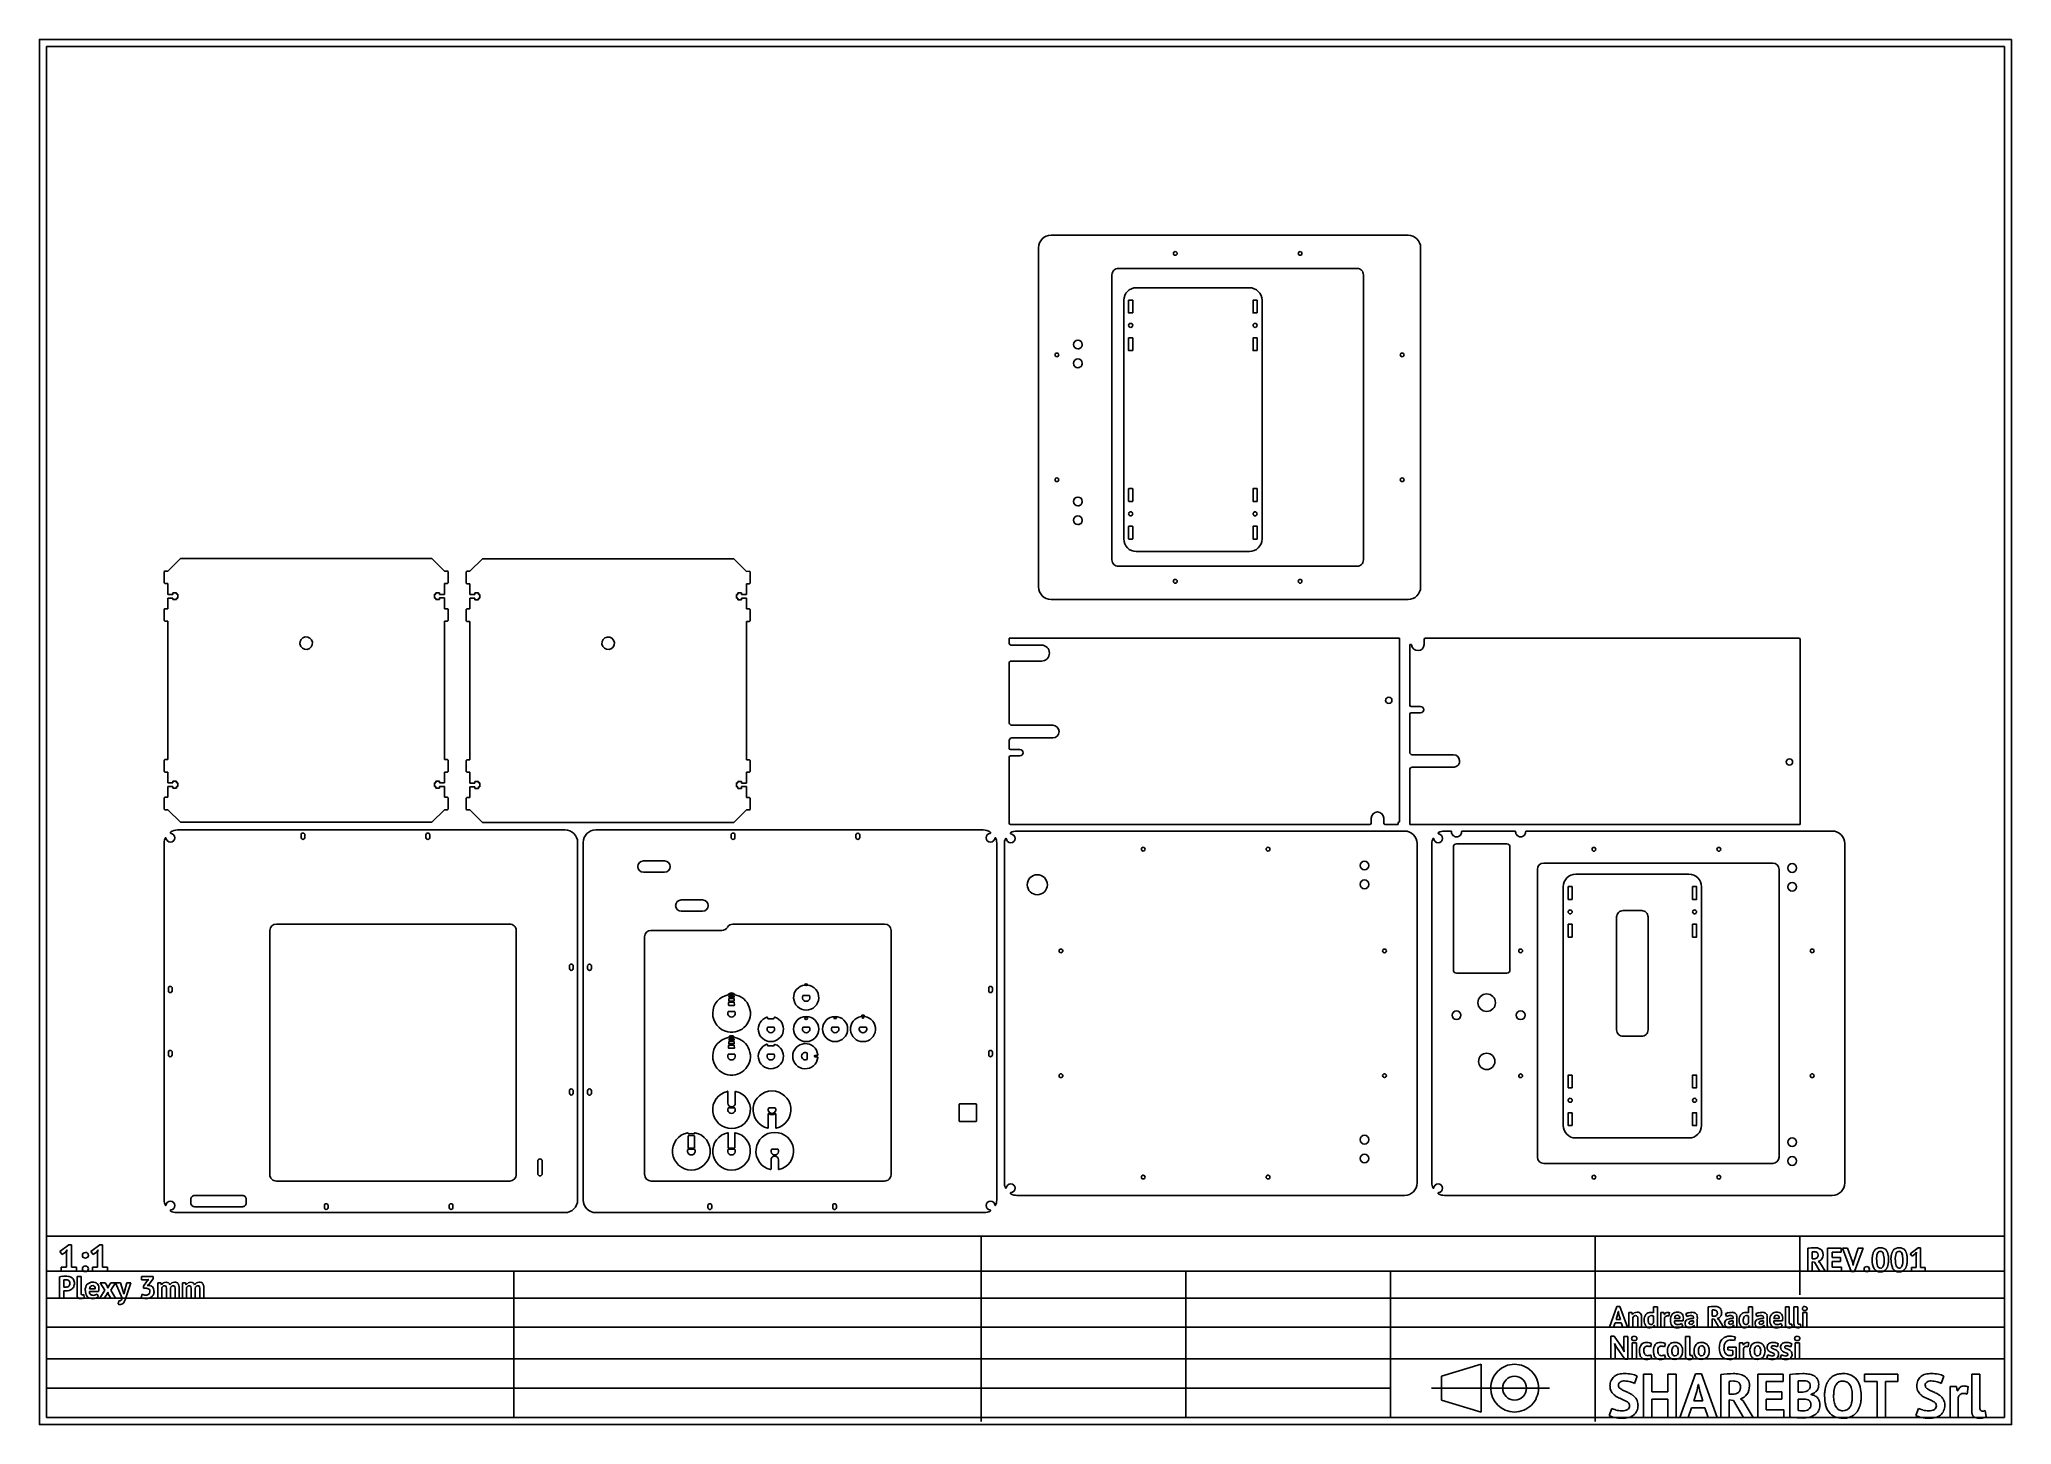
# Model space of a CAD drawing. Extents: x 1210 to 2780, y 0 to 1103.
import ezdxf

# ---------------------------------------------------------------- set-up
doc = ezdxf.new("R2010")
doc.units = 0
doc.header["$MEASUREMENT"] = 0
for name, color, linetype in [('ARDUINO_SCOCCHE', 18, 'CONTINUOUS'), ('ESCLUSI', 18, 'CONTINUOUS'), ('PREDEFINITO', 18, 'CONTINUOUS')]:
    doc.layers.add(name, color=color, linetype=linetype)

msp = doc.modelspace()

# ---------------------------------------------------------------- linework, layer by layer
at = {"layer": 'ARDUINO_SCOCCHE'}
for p, q in [((2015.5, 946.7), (2299.5, 946.7)), ((2005.5, 666.7), (2005.5, 936.7)), ((2309.5, 936.7), (2309.5, 666.7)), ((2063.9, 915.2), (2063.9, 688.3)), ((2259, 920.2), (2068.9, 920.2)), ((2264, 688.3), (2264, 915.2)), ((2073.3, 894.9), (2073.3, 704.9)), ((2077.2, 894.9), (2077.2, 884.9)), ((2080.3, 895), (2077.3, 895)), ((2080.4, 884.9), (2080.4, 894.9)), ((2173.3, 904.9), (2083.3, 904.9)), ((2176.2, 894.9), (2176.2, 884.9)), ((2179.3, 895), (2176.3, 895)), ((2179.4, 884.9), (2179.4, 894.9)), ((2183.3, 704.9), (2183.3, 894.9)), ((2077.3, 884.8), (2080.3, 884.8)), ((2176.3, 884.8), (2179.3, 884.8)), ((2077.2, 864.9), (2077.2, 854.9)), ((2080.3, 865), (2077.3, 865)), ((2080.4, 854.9), (2080.4, 864.9)), ((2176.2, 864.9), (2176.2, 854.9)), ((2179.3, 865), (2176.3, 865)), ((2179.4, 854.9), (2179.4, 864.9)), ((2077.3, 854.8), (2080.3, 854.8)), ((2176.3, 854.8), (2179.3, 854.8)), ((2077.2, 744.9), (2077.2, 734.9)), ((2080.3, 745), (2077.3, 745)), ((2080.4, 734.9), (2080.4, 744.9)), ((2176.2, 744.9), (2176.2, 734.9)), ((2179.3, 745), (2176.3, 745)), ((2179.4, 734.9), (2179.4, 744.9)), ((2077.3, 734.8), (2080.3, 734.8)), ((2176.3, 734.8), (2179.3, 734.8)), ((2077.2, 714.9), (2077.2, 704.9)), ((2080.3, 715), (2077.3, 715)), ((2080.4, 704.9), (2080.4, 714.9)), ((2176.2, 714.9), (2176.2, 704.9)), ((2179.3, 715), (2176.3, 715)), ((2179.4, 704.9), (2179.4, 714.9)), ((2077.3, 704.8), (2080.3, 704.8)), ((2083.3, 694.9), (2173.3, 694.9)), ((2176.3, 704.8), (2179.3, 704.8)), ((1309.7, 678.9), (1310.2, 679.4)), ((1309.7, 669.9), (1309.7, 678.9)), ((1310.2, 679.4), (1312.7, 679.4)), ((1312.7, 679.4), (1322.8, 689.4)), ((1322.8, 689.4), (1522.7, 689.4)), ((1522.7, 689.4), (1532.7, 679.3)), ((1532.7, 679.3), (1535.2, 679.4)), ((1535.2, 679.4), (1535.7, 678.9)), ((1535.7, 678.9), (1535.7, 669.9)), ((1550, 678.7), (1550.5, 679.2)), ((1550, 669.7), (1550, 678.7)), ((1550.5, 679.2), (1553, 679.2)), ((1553, 679.2), (1563, 689.2)), ((1563, 689.2), (1763, 689.2)), ((1763, 689.2), (1773, 679.1)), ((1773, 679.1), (1775.5, 679.2)), ((1775.5, 679.2), (1776, 678.7)), ((1776, 678.7), (1776, 669.7)), ((2068.9, 683.2), (2259, 683.2)), ((1310.2, 669.4), (1309.7, 669.9)), ((1312.7, 669.4), (1310.2, 669.4)), ((1312.7, 660.8), (1312.7, 669.4)), ((1316.6, 660.8), (1312.7, 660.8)), ((1319.6, 662.1), (1316.6, 662.1)), ((1316.6, 662.1), (1316.6, 660.8)), ((1319.6, 660.9), (1319.6, 662.1)), ((1320.6, 660.9), (1319.6, 660.9)), ((1320.6, 657.9), (1320.6, 660.9)), ((1525.8, 660.9), (1524.8, 660.9)), ((1524.8, 660.9), (1524.8, 657.9)), ((1528.8, 662.1), (1525.8, 662.1)), ((1525.8, 662.1), (1525.8, 660.9)), ((1528.9, 660.8), (1528.8, 662.1)), ((1532.7, 660.8), (1528.9, 660.8)), ((1535.2, 669.4), (1532.7, 669.4)), ((1532.7, 669.4), (1532.7, 660.8)), ((1535.7, 669.9), (1535.2, 669.4)), ((1550.5, 669.2), (1550, 669.7)), ((1553, 669.2), (1550.5, 669.2)), ((1553, 660.6), (1553, 669.2)), ((1556.9, 660.6), (1553, 660.6)), ((1559.9, 661.9), (1556.9, 661.9)), ((1556.9, 661.9), (1556.9, 660.6)), ((1559.9, 660.7), (1559.9, 661.9)), ((1560.9, 660.7), (1559.9, 660.7)), ((1560.9, 657.7), (1560.9, 660.7)), ((1766.1, 660.7), (1765.1, 660.7)), ((1765.1, 660.7), (1765.1, 657.7)), ((1769.1, 661.9), (1766.1, 661.9)), ((1766.1, 661.9), (1766.1, 660.7)), ((1769.1, 660.6), (1769.1, 661.9)), ((1773, 660.6), (1769.1, 660.6)), ((1775.5, 669.2), (1773, 669.2)), ((1773, 669.2), (1773, 660.6)), ((1776, 669.7), (1775.5, 669.2)), ((1309.7, 648.9), (1310.2, 649.4)), ((1309.7, 639.9), (1309.7, 648.9)), ((1310.2, 649.4), (1312.7, 649.4)), ((1312.7, 649.4), (1312.7, 657.9)), ((1312.7, 657.9), (1316.6, 657.9)), ((1316.6, 657.9), (1316.6, 656.6)), ((1316.6, 656.6), (1319.6, 656.6)), ((1319.6, 656.6), (1319.6, 657.9)), ((1319.6, 657.9), (1320.6, 657.9)), ((1524.8, 657.9), (1525.8, 657.9)), ((1525.8, 657.9), (1525.8, 656.6)), ((1525.8, 656.6), (1528.8, 656.6)), ((1528.8, 656.6), (1528.9, 658)), ((1528.9, 658), (1532.8, 658)), ((1532.8, 658), (1532.7, 649.4)), ((1532.7, 649.4), (1535.2, 649.4)), ((1535.2, 649.4), (1535.7, 648.9)), ((1535.7, 648.9), (1535.7, 639.9)), ((1550, 648.7), (1550.5, 649.2)), ((1550, 639.7), (1550, 648.7)), ((1550.5, 649.2), (1553, 649.2)), ((1553, 649.2), (1553, 657.7)), ((1553, 657.7), (1556.9, 657.7)), ((1556.9, 657.7), (1556.9, 656.4)), ((1556.9, 656.4), (1559.9, 656.4)), ((1559.9, 656.4), (1559.9, 657.7)), ((1559.9, 657.7), (1560.9, 657.7)), ((1765.1, 657.7), (1766.1, 657.7)), ((1766.1, 657.7), (1766.1, 656.4)), ((1766.1, 656.4), (1769.1, 656.4)), ((1769.1, 656.4), (1769.1, 657.8)), ((1769.1, 657.8), (1773, 657.8)), ((1773, 657.8), (1773, 649.2)), ((1773, 649.2), (1775.5, 649.2)), ((1775.5, 649.2), (1776, 648.7)), ((1776, 648.7), (1776, 639.7)), ((2299.5, 656.7), (2015.5, 656.7)), ((1310.2, 639.4), (1309.7, 639.9)), ((1312.7, 639.4), (1310.2, 639.4)), ((1312.7, 529.4), (1312.7, 639.4)), ((1535.2, 639.4), (1532.7, 639.4)), ((1532.7, 639.4), (1532.7, 529.4)), ((1535.7, 639.9), (1535.2, 639.4)), ((1550.5, 639.2), (1550, 639.7)), ((1553, 639.2), (1550.5, 639.2)), ((1553, 529.2), (1553, 639.2)), ((1775.5, 639.2), (1773, 639.2)), ((1773, 639.2), (1773, 529.2)), ((1776, 639.7), (1775.5, 639.2)), ((1982.2, 626), (2292.8, 626)), ((1982.2, 621.6), (1982.2, 626)), ((2007.9, 620.5), (1983.3, 620.5)), ((2292.8, 626), (2292.8, 479.7)), ((2300.9, 572.5), (2300.9, 620.5)), ((2301.4, 621), (2301.8, 621)), ((2312.3, 621), (2312.3, 624.9)), ((2313.4, 626), (2610.5, 626)), ((2611.5, 625), (2611.5, 477.7)), ((1982.2, 558.6), (1982.2, 606.6)), ((1983.3, 607.7), (2007.9, 607.7)), ((2300.9, 535.2), (2300.9, 565.5)), ((2309.5, 571.5), (2301.9, 571.5)), ((2301.9, 566.5), (2309.5, 566.5)), ((2016.8, 556.6), (1984.2, 556.6)), ((1982.2, 538.3), (1982.2, 544.6)), ((1990.7, 537.3), (1983.2, 537.3)), ((1984.2, 546.6), (2016.8, 546.6)), ((1309.7, 528.9), (1310.2, 529.4)), ((1309.7, 519.9), (1309.7, 528.9)), ((1310.2, 519.4), (1309.7, 519.9)), ((1310.2, 529.4), (1312.7, 529.4)), ((1312.7, 519.4), (1310.2, 519.4)), ((1312.7, 510.8), (1312.7, 519.4)), ((1532.7, 529.4), (1535.2, 529.4)), ((1535.2, 519.4), (1532.7, 519.4)), ((1532.7, 519.4), (1532.7, 510.8)), ((1535.2, 529.4), (1535.7, 528.9)), ((1535.7, 519.9), (1535.2, 519.4)), ((1535.7, 528.9), (1535.7, 519.9)), ((1550, 528.7), (1550.5, 529.2)), ((1550, 519.7), (1550, 528.7)), ((1550.5, 519.2), (1550, 519.7)), ((1550.5, 529.2), (1553, 529.2)), ((1553, 519.2), (1550.5, 519.2)), ((1553, 510.6), (1553, 519.2)), ((1773, 529.2), (1775.5, 529.2)), ((1775.5, 519.2), (1773, 519.2)), ((1773, 519.2), (1773, 510.6)), ((1775.5, 529.2), (1776, 528.7)), ((1776, 519.7), (1775.5, 519.2)), ((1776, 528.7), (1776, 519.7)), ((1982.2, 478.7), (1982.2, 531.3)), ((1983.2, 532.3), (1990.7, 532.3)), ((2300.9, 477.7), (2300.9, 521.2)), ((2335.5, 533.2), (2302.9, 533.2)), ((2302.9, 523.2), (2335.5, 523.2)), ((2335.5, 523.2), (2336.5, 523.3)), ((1316.6, 510.8), (1312.7, 510.8)), ((1312.7, 499.4), (1312.7, 507.9)), ((1312.7, 507.9), (1316.6, 507.9)), ((1319.6, 512.1), (1316.6, 512.1)), ((1316.6, 512.1), (1316.6, 510.8)), ((1316.6, 507.9), (1316.6, 506.6)), ((1316.6, 506.6), (1319.6, 506.6)), ((1319.6, 510.9), (1319.6, 512.1)), ((1320.6, 510.9), (1319.6, 510.9)), ((1319.6, 506.6), (1319.6, 507.9)), ((1319.6, 507.9), (1320.6, 507.9)), ((1320.6, 507.9), (1320.6, 510.9)), ((1525.8, 510.9), (1524.8, 510.9)), ((1524.8, 510.9), (1524.8, 507.9)), ((1524.8, 507.9), (1525.8, 507.9)), ((1528.8, 512.1), (1525.8, 512.1)), ((1525.8, 512.1), (1525.8, 510.9)), ((1525.8, 507.9), (1525.8, 506.6)), ((1525.8, 506.6), (1528.8, 506.6)), ((1528.9, 510.8), (1528.8, 512.1)), ((1528.8, 506.6), (1528.9, 508)), ((1532.7, 510.8), (1528.9, 510.8)), ((1528.9, 508), (1532.8, 508)), ((1532.8, 508), (1532.7, 499.4)), ((1556.9, 510.6), (1553, 510.6)), ((1553, 499.2), (1553, 507.7)), ((1553, 507.7), (1556.9, 507.7)), ((1559.9, 511.9), (1556.9, 511.9)), ((1556.9, 511.9), (1556.9, 510.6)), ((1556.9, 507.7), (1556.9, 506.4)), ((1556.9, 506.4), (1559.9, 506.4)), ((1559.9, 510.7), (1559.9, 511.9)), ((1560.9, 510.7), (1559.9, 510.7)), ((1559.9, 506.4), (1559.9, 507.7)), ((1559.9, 507.7), (1560.9, 507.7)), ((1560.9, 507.7), (1560.9, 510.7)), ((1766.1, 510.7), (1765.1, 510.7)), ((1765.1, 510.7), (1765.1, 507.7)), ((1765.1, 507.7), (1766.1, 507.7)), ((1769.1, 511.9), (1766.1, 511.9)), ((1766.1, 511.9), (1766.1, 510.7)), ((1766.1, 507.7), (1766.1, 506.4)), ((1766.1, 506.4), (1769.1, 506.4)), ((1769.1, 510.6), (1769.1, 511.9)), ((1773, 510.6), (1769.1, 510.6)), ((1769.1, 506.4), (1769.1, 507.8)), ((1769.1, 507.8), (1773, 507.8)), ((1773, 507.8), (1773, 499.2)), ((1309.7, 498.9), (1310.2, 499.4)), ((1309.7, 489.9), (1309.7, 498.9)), ((1310.2, 489.4), (1309.7, 489.9)), ((1310.2, 499.4), (1312.7, 499.4)), ((1312.7, 489.4), (1310.2, 489.4)), ((1322.8, 479.4), (1312.7, 489.4)), ((1532.7, 489.4), (1522.7, 479.4)), ((1532.7, 499.4), (1535.2, 499.4)), ((1535.2, 489.4), (1532.7, 489.4)), ((1535.2, 499.4), (1535.7, 498.9)), ((1535.7, 489.9), (1535.2, 489.4)), ((1535.7, 498.9), (1535.7, 489.9)), ((1550, 498.7), (1550.5, 499.2)), ((1550, 489.7), (1550, 498.7)), ((1550.5, 489.2), (1550, 489.7)), ((1550.5, 499.2), (1553, 499.2)), ((1553, 489.2), (1550.5, 489.2)), ((1563, 479.2), (1553, 489.2)), ((1773, 489.2), (1763, 479.2)), ((1773, 499.2), (1775.5, 499.2)), ((1775.5, 489.2), (1773, 489.2)), ((1775.5, 499.2), (1776, 498.7)), ((1776, 489.7), (1775.5, 489.2)), ((1776, 498.7), (1776, 489.7)), ((1314.7, 470.9), (1314.7, 471.4)), ((1320.4, 473.3), (1628.7, 473.3)), ((1522.7, 479.4), (1322.8, 479.4)), ((1763, 479.2), (1563, 479.2)), ((1961.5, 473.3), (1653.2, 473.3)), ((1967.2, 470.9), (1967.2, 471.4)), ((2269.1, 477.7), (1983.2, 477.7)), ((1983.3, 470.4), (1983.3, 470.9)), ((1988.3, 472.4), (2296.7, 472.4)), ((2270.2, 482.7), (2270.2, 478.8)), ((2280.2, 482.7), (2280.2, 478.8)), ((2291.7, 477.7), (2281.3, 477.7)), ((2291.7, 478.8), (2291.7, 477.7)), ((2611.5, 477.7), (2300.9, 477.7)), ((2323.5, 470.9), (2323.5, 470.4)), ((2333.6, 472.4), (2328.5, 472.4)), ((2384.6, 472.4), (2342.6, 472.4)), ((2637, 472.4), (2393.6, 472.4)), ((1309.7, 178.7), (1309.7, 463)), ((1310.8, 467.1), (1311, 467.1)), ((1418.7, 469.3), (1418.7, 467.3)), ((1421.7, 467.3), (1421.7, 469.3)), ((1518, 469.3), (1518, 467.3)), ((1521, 467.3), (1521, 469.3)), ((1638.7, 463.3), (1638.7, 178.7)), ((1643.2, 463.3), (1643.2, 178.7)), ((1760.9, 467.3), (1760.9, 469.3)), ((1763.9, 469.3), (1763.9, 467.3)), ((1860.2, 467.3), (1860.2, 469.3)), ((1863.2, 469.3), (1863.2, 467.3)), ((1971.1, 467.1), (1970.9, 467.1)), ((1972.2, 178.7), (1972.2, 463)), ((1978.3, 192.4), (1978.3, 462.4)), ((1979.4, 466.6), (1979.5, 466.6)), ((2306.7, 462.4), (2306.7, 192.4)), ((2318.5, 462.4), (2318.5, 192.4)), ((2319.8, 466.6), (2319.6, 466.6)), ((2335.6, 459.8), (2335.6, 361.8)), ((2378.1, 462.3), (2338.1, 462.3)), ((2380.6, 361.8), (2380.6, 459.8)), ((2647, 192.4), (2647, 462.4)), ((1707.9, 448.6), (1691.1, 448.6)), ((1691.1, 439.6), (1707.9, 439.6)), ((2402.5, 441.9), (2402.5, 212.9)), ((2589.7, 446.9), (2407.5, 446.9)), ((2594.7, 212.9), (2594.7, 441.9)), ((2423, 428.1), (2423, 238.1)), ((2426.9, 428.1), (2426.9, 418.1)), ((2430, 428.2), (2427, 428.2)), ((2430.1, 418.1), (2430.1, 428.1)), ((2523, 438.1), (2433, 438.1)), ((2525.9, 428.1), (2525.9, 418.1)), ((2529, 428.2), (2526, 428.2)), ((2529.1, 418.1), (2529.1, 428.1)), ((2533, 238.1), (2533, 428.1)), ((1738.1, 417.6), (1721.2, 417.6)), ((1721.2, 408.6), (1738.1, 408.6)), ((2427, 418), (2430, 418)), ((2485.5, 409.1), (2470.6, 409.1)), ((2526, 418), (2529, 418)), ((1393.9, 393.3), (1393.9, 198.8)), ((1584.7, 398.3), (1399.1, 398.3)), ((1589.9, 198.8), (1589.9, 393.3)), ((1753.6, 393.3), (1697, 393.3)), ((1882.9, 398.3), (1762.3, 398.3)), ((1888.1, 198.8), (1888.1, 393.3)), ((2426.9, 398.1), (2426.9, 388.1)), ((2430, 398.2), (2427, 398.2)), ((2430.1, 388.1), (2430.1, 398.1)), ((2465.5, 404.1), (2465.5, 314.1)), ((2490.5, 314.1), (2490.5, 404.1)), ((2525.9, 398.1), (2525.9, 388.1)), ((2529, 398.2), (2526, 398.2)), ((2529.1, 388.1), (2529.1, 398.1)), ((1692, 388.3), (1692, 198.8)), ((2427, 388), (2430, 388)), ((2526, 388), (2529, 388)), ((1632.2, 365), (1632.2, 363)), ((1635.2, 363), (1635.2, 365)), ((1646.7, 363), (1646.7, 365)), ((1649.7, 365), (1649.7, 363)), ((1313.1, 347.3), (1313.1, 345.3)), ((1316.1, 345.3), (1316.1, 347.3)), ((1965.8, 345.3), (1965.8, 347.3)), ((1968.8, 347.3), (1968.8, 345.3)), ((2338.1, 359.3), (2378.1, 359.3)), ((1758.9, 335.9), (1758.8, 333.9)), ((1759, 337.4), (1759.1, 338.9)), ((1759.2, 340.9), (1759.1, 340.4)), ((1759.1, 333.6), (1763.3, 333.6)), ((1763.1, 337.1), (1759.2, 337.1)), ((1763.2, 336.1), (1759.2, 336.1)), ((1759.3, 339.1), (1763.1, 339.1)), ((1763, 341.1), (1759.4, 341.1)), ((1759.4, 340.1), (1763, 340.1)), ((1762.6, 342.1), (1759.8, 342.1)), ((1763.2, 340.4), (1763.2, 340.9)), ((1763.3, 338.9), (1763.4, 337.4)), ((1763.5, 333.9), (1763.4, 335.9)), ((1763.8, 328.8), (1758.6, 328.8)), ((1789.9, 323.5), (1789.9, 323.8)), ((1795.1, 316.3), (1789.9, 316.3)), ((1794.6, 323), (1790.4, 323)), ((1795.1, 323.8), (1795.1, 323.5)), ((1758.9, 301.7), (1758.8, 299.7)), ((1759, 303.2), (1759.1, 304.7)), ((1759.2, 306.7), (1759.1, 306.2)), ((1759.1, 299.5), (1763.3, 299.5)), ((1763.1, 303), (1759.2, 303)), ((1763.2, 302), (1759.2, 302)), ((1759.3, 305), (1763.1, 305)), ((1763, 307), (1759.4, 307)), ((1759.4, 306), (1763, 306)), ((1762.6, 308), (1759.8, 308)), ((1763.2, 306.2), (1763.2, 306.7)), ((1763.3, 304.7), (1763.4, 303.2)), ((1763.5, 299.7), (1763.4, 301.7)), ((1789.9, 301.9), (1789.9, 302.2)), ((1794.6, 301.4), (1790.4, 301.4)), ((1795.1, 302.2), (1795.1, 301.9)), ((2470.6, 309.1), (2485.5, 309.1)), ((1313.1, 296.3), (1313.1, 294.3)), ((1316.1, 294.3), (1316.1, 296.3)), ((1763.8, 294.7), (1758.6, 294.7)), ((1795.1, 294.7), (1789.9, 294.7)), ((1965.8, 294.3), (1965.8, 296.3)), ((1968.8, 296.3), (1968.8, 294.3)), ((2426.9, 278.1), (2426.9, 268.1)), ((2430, 278.2), (2427, 278.2)), ((2427, 268), (2430, 268)), ((2430.1, 268.1), (2430.1, 278.1)), ((2525.9, 278.1), (2525.9, 268.1)), ((2529, 278.2), (2526, 278.2)), ((2526, 268), (2529, 268)), ((2529.1, 268.1), (2529.1, 278.1)), ((1632.2, 265.7), (1632.2, 263.7)), ((1635.2, 263.7), (1635.2, 265.7)), ((1646.7, 263.7), (1646.7, 265.7)), ((1649.7, 265.7), (1649.7, 263.7)), ((1763.8, 252.1), (1758.6, 252.1)), ((1796, 252.1), (1790.8, 252.1)), ((1942.2, 241.8), (1942.2, 254.8)), ((1942.7, 255.3), (1955.7, 255.3)), ((1956.2, 254.8), (1956.2, 241.8)), ((1955.7, 241.3), (1942.7, 241.3)), ((2426.9, 248.1), (2426.9, 238.1)), ((2430, 248.2), (2427, 248.2)), ((2427, 238), (2430, 238)), ((2430.1, 238.1), (2430.1, 248.1)), ((2525.9, 248.1), (2525.9, 238.1)), ((2529, 248.2), (2526, 248.2)), ((2526, 238), (2529, 238)), ((2529.1, 238.1), (2529.1, 248.1)), ((1726.8, 220.1), (1731.5, 220.1)), ((1758.8, 220.1), (1763.5, 220.1)), ((2433, 228.1), (2523, 228.1)), ((1607.1, 209.7), (1607.1, 199.7)), ((1610.6, 199.7), (1610.6, 209.7)), ((1731.8, 219.1), (1726.6, 219.1)), ((1763.8, 219.1), (1758.6, 219.1)), ((1798.2, 219.1), (1793, 219.1)), ((2407.5, 207.9), (2589.7, 207.9)), ((1399.1, 193.8), (1584.7, 193.8)), ((1697.2, 193.8), (1882.9, 193.8)), ((1311, 174.4), (1310.9, 174.4)), ((1331, 179.4), (1331, 176.4)), ((1372, 182.4), (1334, 182.4)), ((1334, 173.4), (1372, 173.4)), ((1375, 176.4), (1375, 179.4)), ((1437.2, 174.3), (1437.2, 172.7)), ((1440.2, 172.7), (1440.2, 174.3)), ((1536.5, 174.3), (1536.5, 172.7)), ((1539.5, 172.7), (1539.5, 174.3)), ((1742.4, 172.7), (1742.4, 174.3)), ((1745.4, 174.3), (1745.4, 172.7)), ((1841.7, 172.7), (1841.7, 174.3)), ((1844.7, 174.3), (1844.7, 172.7)), ((1970.9, 174.4), (1971.1, 174.4)), ((1979.5, 188.1), (1979.4, 188.1)), ((1983.3, 183.9), (1983.3, 184.4)), ((2296.7, 182.4), (1988.3, 182.4)), ((2319.6, 188.1), (2319.8, 188.1)), ((2323.5, 184.4), (2323.5, 183.9)), ((2328.5, 182.4), (2637, 182.4)), ((1314.8, 170.2), (1314.8, 170.7)), ((1628.7, 168.7), (1319.7, 168.7)), ((1653.2, 168.7), (1962.2, 168.7)), ((1967.2, 170.2), (1967.2, 170.7))]:
    msp.add_line(p, q, dxfattribs=at)
for centre, radius, start, end in [((2015.5, 936.7), 10, 89.9998, 180), ((2299.5, 936.7), 10, 0, 89.9998), ((2114.3, 932.2), 1.5, 90.0395, 180.0369), ((2114.3, 932.2), 1.5, 180.0395, 270.0369), ((2114.3, 932.2), 1.5, 0.0395, 90.0369), ((2114.3, 932.2), 1.5, 270.0395, 0.0369), ((2213.6, 932.2), 1.5, 90.0382, 270.0382), ((2213.6, 932.2), 1.5, 270.0382, 90.0382), ((2068.9, 915.2), 5, 89.7467, 180.2522), ((2259, 915.2), 5, 359.7478, 90.2533), ((2083.3, 894.9), 10, 90.0013, 179.9987), ((2077.3, 894.9), 0.1, 90.0013, 179.9987), ((2080.3, 894.9), 0.1, 0.0013, 89.9987), ((2173.3, 894.9), 10, 0.0013, 89.9987), ((2176.3, 894.9), 0.1, 90.0013, 179.9987), ((2179.3, 894.9), 0.1, 0.0013, 89.9987), ((2077.3, 884.9), 0.1, 180.0013, 269.9987), ((2080.3, 884.9), 0.1, 270.0013, 359.9987), ((2176.3, 884.9), 0.1, 180.0013, 269.9987), ((2179.3, 884.9), 0.1, 270.0013, 359.9987), ((2036.8, 859.7), 3.5, 0.0008, 179.9091), ((2078.8, 874.9), 1.6, 90, 270), ((2077.3, 864.9), 0.1, 90.0013, 179.9987), ((2078.8, 874.9), 1.6, 270, 90), ((2080.3, 864.9), 0.1, 0.0013, 89.9987), ((2177.8, 874.9), 1.6, 90, 270), ((2176.3, 864.9), 0.1, 90.0013, 179.9987), ((2177.8, 874.9), 1.6, 270, 90), ((2179.3, 864.9), 0.1, 0.0013, 89.9987), ((2020.1, 851.4), 1.5, 90.0433, 180.0407), ((2020.1, 851.4), 1.5, 180.0433, 270.0407), ((2020.1, 851.4), 1.5, 0.0433, 90.0407), ((2020.1, 851.4), 1.5, 270.0433, 0.0407), ((2036.8, 859.7), 3.5, 179.9064, 269.9037), ((2036.8, 844.7), 3.5, 0.0008, 179.9091), ((2036.8, 859.7), 3.5, 269.9042, 359.9993), ((2077.3, 854.9), 0.1, 180.0013, 269.9987), ((2080.3, 854.9), 0.1, 270.0013, 359.9987), ((2176.3, 854.9), 0.1, 180.0013, 269.9987), ((2179.3, 854.9), 0.1, 270.0013, 359.9987), ((2294.8, 851.4), 1.5, 90.0433, 180.0407), ((2294.8, 851.4), 1.5, 180.0433, 270.0407), ((2294.8, 851.4), 1.5, 0.0433, 90.0407), ((2294.8, 851.4), 1.5, 270.0433, 0.0407), ((2036.8, 844.7), 3.5, 179.9064, 269.9037), ((2036.8, 844.7), 3.5, 269.9042, 359.9993), ((2020.1, 752.1), 1.5, 0.0458, 180.0458), ((2294.8, 752.1), 1.5, 0.0458, 180.0458), ((2020.1, 752.1), 1.5, 180.0433, 270.0407), ((2020.1, 752.1), 1.5, 270.0433, 0.0407), ((2036.8, 734.8), 3.5, 0, 179.9083), ((2077.3, 744.9), 0.1, 90.0013, 179.9987), ((2080.3, 744.9), 0.1, 0.0013, 89.9987), ((2176.3, 744.9), 0.1, 90.0013, 179.9987), ((2179.3, 744.9), 0.1, 0.0013, 89.9987), ((2294.8, 752.1), 1.5, 180.0433, 270.0407), ((2294.8, 752.1), 1.5, 270.0433, 0.0407), ((2036.8, 734.8), 3.5, 179.9146, 269.9119), ((2036.8, 719.8), 3.5, 0, 179.9083), ((2036.8, 734.8), 3.5, 269.9115, 0.0067), ((2077.3, 734.9), 0.1, 180.0013, 269.9987), ((2078.8, 724.9), 1.6, 90, 270), ((2078.8, 724.9), 1.6, 270, 90), ((2080.3, 734.9), 0.1, 270.0013, 359.9987), ((2176.3, 734.9), 0.1, 180.0013, 269.9987), ((2177.8, 724.9), 1.6, 90, 270), ((2177.8, 724.9), 1.6, 270, 90), ((2179.3, 734.9), 0.1, 270.0013, 359.9987), ((2036.8, 719.8), 3.5, 179.9146, 269.9119), ((2036.8, 719.8), 3.5, 269.9115, 0.0067), ((2077.3, 714.9), 0.1, 90.0013, 179.9987), ((2080.3, 714.9), 0.1, 0.0013, 89.9987), ((2176.3, 714.9), 0.1, 90.0013, 179.9987), ((2179.3, 714.9), 0.1, 0.0013, 89.9987), ((2083.3, 704.9), 10, 180.0013, 269.9987), ((2077.3, 704.9), 0.1, 180.0013, 269.9987), ((2080.3, 704.9), 0.1, 270.0013, 359.9987), ((2173.3, 704.9), 10, 270.0013, 359.9987), ((2176.3, 704.9), 0.1, 180.0013, 269.9987), ((2179.3, 704.9), 0.1, 270.0013, 359.9987), ((2068.9, 688.2), 5, 179.7483, 270.2538), ((2259, 688.2), 5, 269.7462, 0.2517), ((2015.5, 666.7), 10, 180, 269.9998), ((2114.3, 671.2), 1.5, 90.0382, 270.0382), ((2114.3, 671.2), 1.5, 0.0393, 90.0367), ((2114.3, 671.2), 1.5, 270.0395, 0.0369), ((2213.6, 671.2), 1.5, 90.0382, 270.0382), ((2213.6, 671.2), 1.5, 270.0382, 90.0382), ((2299.5, 666.7), 10, 269.9998, 0), ((2287.5, 661.7), 5, 269.9998, 270.3094), ((1422.7, 622), 5, 7.9998, 187.9998), ((1422.7, 622), 5, 187.9998, 7.9998), ((1663, 621.9), 5, 7.9998, 187.9998), ((1663, 621.9), 5, 187.9998, 7.9998), ((1983.3, 621.6), 1.1, 179.6, 269.48), ((2007.8, 614.1), 6.39, 270.7787, 89.2213), ((2301.4, 620.5), 0.5, 90, 180), ((2301.8, 620.5), 0.5, 5.2159, 90), ((2307.3, 621), 5, 185.2159, 360), ((2313.4, 624.9), 1.1, 89.6, 179.4799), ((2610.5, 625), 1, 0.0013, 89.9987), ((1983.3, 606.6), 1.1, 90.4124, 180.5076), ((2284.2, 576.4), 2.5, 0, 180), ((2284.2, 576.4), 2.5, 180.0013, 269.9987), ((2284.2, 576.4), 2.5, 270.0013, 359.9987), ((2301.9, 572.5), 1, 180.0013, 269.9987), ((2301.9, 565.5), 1, 90.0013, 179.9987), ((2309.5, 569), 2.5, 270, 90), ((1984.2, 558.6), 2, 180.0013, 269.9987), ((2016.8, 551.6), 5, 270, 90), ((1984.2, 544.6), 2, 90.02, 180.0173), ((1983.2, 538.3), 1, 180.0013, 269.9987), ((1990.7, 534.8), 2.5, 270, 90), ((2302.9, 535.2), 2, 180.0013, 269.9987), ((1983.2, 531.3), 1, 90.0013, 179.9987), ((2302.9, 521.2), 2, 90.0614, 180.0588), ((2335.6, 528.2), 5, 281.306, 90.1003), ((2603, 527.4), 2.5, 0, 180), ((2603, 527.4), 2.5, 180.0013, 269.9987), ((2603, 527.4), 2.5, 270.0013, 359.9987), ((2275.2, 482.7), 5, 0, 180), ((1315, 471.4), 0.25, 124.0803, 180), ((1315, 470.9), 0.25, 180, 266.2069), ((1320.4, 463.3), 10, 90, 124.0803), ((1420.2, 469.3), 1.5, 0.1471, 180.1471), ((1519.5, 469.3), 1.5, 90.1484, 180.1457), ((1519.5, 469.3), 1.5, 0.1465, 90.1438), ((1628.7, 463.3), 10, 360, 90), ((1653.2, 463.3), 10, 90, 180), ((1762.4, 469.3), 1.5, 89.8562, 179.8535), ((1762.4, 469.3), 1.5, 359.8543, 89.8516), ((1861.7, 469.3), 1.5, 359.8529, 179.8529), ((1961.5, 463.3), 10, 55.9197, 90), ((1967, 470.9), 0.25, 273.7931, 360), ((1967, 471.4), 0.25, 0, 55.9197), ((1983.2, 478.7), 1, 180.0013, 269.9987), ((1983.5, 470.9), 0.25, 118.9265, 180), ((1988.3, 462.4), 10, 90, 118.9265), ((2269.1, 478.8), 1.1, 269.5974, 359.4774), ((2281.3, 478.8), 1.1, 180.4124, 270.5076), ((2292.7, 478.7), 1, 88.8276, 178.825), ((2296.7, 462.4), 10, 0, 90), ((2323.8, 470.9), 0.25, 118.9265, 180), ((2328.5, 462.4), 10, 90, 118.9265), ((2333.6, 471.9), 0.5, 359.3023, 90.003), ((2338.1, 471.8), 4, 179.3051, 270.0058), ((2338.1, 471.8), 4, 270.0014, 0.7021), ((2342.6, 471.9), 0.5, 90, 180.7893), ((2384.6, 471.9), 0.5, 359.3023, 90.003), ((2389.1, 471.8), 4, 179.3051, 270.0058), ((2389.1, 471.8), 4, 270.0014, 0.7021), ((2393.6, 471.9), 0.5, 89.997, 180.6977), ((2637, 462.4), 10, 0, 90), ((1319.7, 463), 10, 156.4523, 180), ((1310.8, 466.9), 0.25, 90, 156.4523), ((1311, 466.9), 0.25, 3.8226, 90), ((1314.7, 467.1), 3.5, 183.8226, 270.0327), ((1314.7, 467.1), 3.5, 270.0341, 0.0314), ((1314.7, 467.1), 3.5, 0.0341, 86.2069), ((1420.2, 467.3), 1.5, 180.1471, 0.1471), ((1519.5, 467.3), 1.5, 180.1471, 0.1471), ((1762.4, 467.3), 1.5, 179.8529, 359.8529), ((1861.7, 467.3), 1.5, 179.8529, 359.8529), ((1967.2, 467.1), 3.5, 93.7931, 179.9659), ((1967.2, 467.1), 3.5, 179.9686, 269.9659), ((1967.2, 467.1), 3.5, 269.9673, 356.1774), ((1970.9, 466.9), 0.25, 90, 176.1774), ((1971.1, 466.9), 0.25, 23.5477, 90), ((1962.2, 463), 10, 0, 23.5477), ((1988.3, 462.4), 10, 155.7351, 180), ((1979.4, 466.4), 0.25, 90, 155.7351), ((1979.5, 466.4), 0.25, 3.8226, 90), ((1983.3, 466.6), 3.5, 183.8226, 270.0327), ((1983.5, 470.4), 0.25, 180, 266.2069), ((1983.3, 466.6), 3.5, 270.0341, 0.0314), ((1983.3, 466.6), 3.5, 0.0341, 86.2069), ((2088.8, 458), 1.5, 89.9542, 269.9542), ((2088.8, 458), 1.5, 269.9542, 89.9542), ((2188.1, 458), 1.5, 89.9542, 269.9542), ((2188.1, 458), 1.5, 269.9542, 89.9542), ((2328.5, 462.4), 10, 155.7351, 180), ((2319.6, 466.4), 0.25, 90, 155.7351), ((2319.8, 466.4), 0.25, 3.8226, 90), ((2323.5, 466.6), 3.5, 183.8226, 270.0327), ((2323.8, 470.4), 0.25, 180, 266.2069), ((2323.5, 466.6), 3.5, 270.0341, 0.0314), ((2323.5, 466.6), 3.5, 270.0341, 0.0314), ((2323.5, 466.6), 3.5, 0.0341, 86.2069), ((2323.5, 466.6), 3.5, 0.0341, 82.8471), ((2338.1, 459.8), 2.5, 90.0013, 179.9987), ((2378.1, 459.8), 2.5, 0.0013, 89.9987), ((2447.4, 457.9), 1.5, 90.0573, 270.0573), ((2447.4, 457.9), 1.5, 270.0573, 90.0573), ((2546.8, 457.9), 1.5, 90.0395, 180.0369), ((2546.8, 457.9), 1.5, 180.0395, 270.0369), ((2546.8, 457.9), 1.5, 0.0395, 90.0369), ((2546.8, 457.9), 1.5, 270.0395, 0.0369), ((1691.1, 444.1), 4.5, 90, 270), ((1707.9, 444.1), 4.5, 270, 90), ((2264.9, 445), 3.5, 90, 270), ((2264.9, 445), 3.5, 270, 90), ((2407.5, 441.9), 5, 90.0013, 179.9987), ((2589.7, 441.9), 5, 0.0013, 89.9987), ((2605.2, 443), 3.5, 90, 270), ((2605.2, 443), 3.5, 270, 90), ((2004.5, 429.7), 8, 0, 180), ((2004.5, 429.7), 8, 180.0013, 269.9987), ((2004.5, 429.7), 8, 270.0013, 359.9987), ((2264.9, 430), 3.5, 90, 270), ((2264.9, 430), 3.5, 270, 90), ((2433, 428.1), 10, 90.0013, 179.9987), ((2427, 428.1), 0.1, 90.0013, 179.9987), ((2430, 428.1), 0.1, 0.0013, 89.9987), ((2523, 428.1), 10, 0.0013, 89.9987), ((2526, 428.1), 0.1, 90.0013, 179.9987), ((2529, 428.1), 0.1, 0.0013, 89.9987), ((2605.2, 428), 3.5, 90, 270), ((2605.2, 428), 3.5, 270, 90), ((1721.2, 413.1), 4.5, 90, 270), ((1738.1, 413.1), 4.5, 270, 90), ((2427, 418.1), 0.1, 180.0013, 269.9987), ((2428.5, 408.1), 1.6, 90, 270), ((2428.5, 408.1), 1.6, 270, 90), ((2430, 418.1), 0.1, 270.0013, 359.9987), ((2470.5, 404.1), 5, 89.7518, 180.2573), ((2485.5, 404.1), 5, 359.7484, 90.2539), ((2526, 418.1), 0.1, 180.0013, 269.9987), ((2527.5, 408.1), 1.6, 90, 270), ((2527.5, 408.1), 1.6, 270, 90), ((2529, 418.1), 0.1, 270.0013, 359.9987), ((1399, 393.2), 5.11, 89.0169, 178.7207), ((1584.8, 393.2), 5.09, 1.0167, 91.2487), ((1697, 388.3), 5, 90.0013, 179.9987), ((1753.6, 398.3), 5, 270.0054, 329.6098), ((1762.3, 393.3), 5, 89.992, 149.6178), ((1883, 393.2), 5.11, 1.2791, 90.9829), ((2427, 398.1), 0.1, 90.0013, 179.9987), ((2430, 398.1), 0.1, 0.0013, 89.9987), ((2526, 398.1), 0.1, 90.0013, 179.9987), ((2529, 398.1), 0.1, 0.0013, 89.9987), ((2023.3, 377), 1.5, 0.0458, 180.0458), ((2023.3, 377), 1.5, 180.0472, 270.0445), ((2023.3, 377), 1.5, 270.0472, 0.0445), ((2280.8, 377), 1.5, 359.9542, 179.9542), ((2280.8, 377), 1.5, 179.9542, 359.9542), ((2389.1, 377), 1.5, 90.0433, 180.0407), ((2389.1, 377), 1.5, 180.0433, 270.0407), ((2389.1, 377), 1.5, 0.0433, 90.0407), ((2389.1, 377), 1.5, 270.0433, 0.0407), ((2427, 388.1), 0.1, 180.0013, 269.9987), ((2430, 388.1), 0.1, 270.0013, 359.9987), ((2526, 388.1), 0.1, 180.0013, 269.9987), ((2529, 388.1), 0.1, 270.0013, 359.9987), ((2621.1, 377), 1.5, 90.0433, 180.0407), ((2621.1, 377), 1.5, 180.0433, 270.0407), ((2621.1, 377), 1.5, 0.0433, 90.0407), ((2621.1, 377), 1.5, 270.0433, 0.0407), ((1633.7, 365), 1.5, 90.1484, 180.1457), ((1633.7, 363), 1.5, 180.1471, 0.1471), ((1633.7, 365), 1.5, 0.1465, 90.1438), ((1648.2, 365), 1.5, 89.8562, 179.8535), ((1648.2, 363), 1.5, 179.8529, 359.8529), ((1648.2, 365), 1.5, 359.8543, 89.8516), ((2338.1, 361.8), 2.5, 180.0013, 269.9987), ((2378.1, 361.8), 2.5, 270.0013, 359.9987), ((1314.6, 347.3), 1.5, 0.1471, 180.1471), ((1314.6, 345.3), 1.5, 180.1471, 0.1471), ((1967.3, 347.3), 1.5, 359.8529, 179.8529), ((1967.3, 345.3), 1.5, 179.8529, 359.8529), ((1761.2, 327.3), 15, 99.9697, 258.4676), ((1761.2, 327.3), 15, 258.4676, 80.0215), ((1761.2, 340.6), 3, 30, 150), ((1761.2, 340.6), 3, 30, 150), ((1759.1, 333.9), 0.25, 177.4212, 270), ((1759.2, 335.9), 0.25, 90, 177.4212), ((1759.2, 337.4), 0.25, 177.4212, 270), ((1759.4, 340.4), 0.25, 177.4212, 270), ((1759.3, 338.9), 0.25, 90, 177.4212), ((1759.4, 340.9), 0.25, 90, 177.4212), ((1759.8, 342.4), 0.25, 128.9585, 270), ((1761.2, 340.6), 2.5, 51.0415, 128.9585), ((1762.6, 342.4), 0.25, 270, 51.0415), ((1763, 340.9), 0.25, 2.5788, 90), ((1763, 340.4), 0.25, 270, 2.5788), ((1763.1, 338.9), 0.25, 2.5788, 90), ((1763.1, 337.4), 0.25, 270, 2.5788), ((1763.2, 335.9), 0.25, 2.5788, 90), ((1763.3, 333.9), 0.25, 270, 2.5788), ((2362.1, 335.8), 7, 0, 180), ((2362.1, 335.8), 7, 180.0013, 269.9987), ((2362.1, 335.8), 7, 270.0013, 359.9987), ((1761.2, 327.3), 3, 150, 30), ((1792.5, 314.8), 10, 109.0256, 70.9595), ((1789.4, 323.8), 0.5, 0, 109.0256), ((1792.5, 314.8), 3, 150, 30), ((1790.4, 323.5), 0.5, 180, 270), ((1794.6, 323.5), 0.5, 270, 0), ((1795.6, 323.8), 0.5, 70.9595, 180), ((2338.1, 325.8), 3.5, 90.0327, 270.0327), ((2338.1, 325.8), 3.5, 0.0341, 90.0314), ((2338.1, 325.8), 3.5, 270.0341, 0.0314), ((2389.1, 325.8), 3.5, 90.0341, 180.0314), ((2389.1, 325.8), 3.5, 180.0341, 270.0314), ((2389.1, 325.8), 3.5, 0.0341, 90.0314), ((2389.1, 325.8), 3.5, 270.0341, 0.0314), ((2470.5, 314.1), 5, 179.7427, 270.2482), ((2485.5, 314.1), 5, 269.7461, 0.2516), ((1761.2, 293.2), 15, 99.9697, 258.4676), ((1761.2, 293.2), 15, 258.4676, 80.0215), ((1761.2, 306.5), 3, 30, 150), ((1761.2, 306.5), 3, 30, 150), ((1759.1, 299.7), 0.25, 177.4212, 270), ((1759.2, 301.7), 0.25, 90, 177.4212), ((1759.2, 303.2), 0.25, 177.4212, 270), ((1759.4, 306.2), 0.25, 177.4212, 270), ((1759.3, 304.7), 0.25, 90, 177.4212), ((1759.4, 306.7), 0.25, 90, 177.4212), ((1759.8, 308.2), 0.25, 128.9585, 270), ((1761.2, 306.5), 2.5, 51.0415, 128.9585), ((1762.6, 308.2), 0.25, 270, 51.0415), ((1763, 306.7), 0.25, 2.5788, 90), ((1763, 306.2), 0.25, 270, 2.5788), ((1763.1, 304.7), 0.25, 2.5788, 90), ((1763.1, 303.2), 0.25, 270, 2.5788), ((1763.2, 301.7), 0.25, 2.5788, 90), ((1763.3, 299.7), 0.25, 270, 2.5788), ((1792.5, 293.2), 10, 109.0256, 70.9595), ((1789.4, 302.2), 0.5, 0, 109.0256), ((1790.4, 301.9), 0.5, 180, 270), ((1794.6, 301.9), 0.5, 270, 0), ((1795.6, 302.2), 0.5, 70.9595, 180), ((1314.6, 296.3), 1.5, 90.1493, 180.1467), ((1314.6, 294.3), 1.5, 180.1471, 0.1471), ((1314.6, 296.3), 1.5, 0.1474, 90.1448), ((1761.2, 293.2), 3, 150, 30), ((1792.5, 293.2), 3, 150, 30), ((1967.3, 296.3), 1.5, 89.8552, 179.8526), ((1967.3, 294.3), 1.5, 179.8529, 359.8529), ((1967.3, 296.3), 1.5, 359.8533, 89.8507), ((2362.1, 289.1), 6.5, 90, 270), ((2362.1, 289.1), 6.5, 270, 90), ((1633.7, 265.7), 1.5, 0.1471, 180.1471), ((1648.2, 265.7), 1.5, 359.8529, 179.8529), ((2023.3, 277.7), 1.5, 90.0472, 180.0445), ((2023.3, 277.7), 1.5, 180.0458, 0.0458), ((2023.3, 277.7), 1.5, 0.0472, 90.0445), ((2280.8, 277.7), 1.5, 89.9555, 179.9528), ((2280.8, 277.7), 1.5, 179.9542, 359.9542), ((2280.8, 277.7), 1.5, 359.9555, 89.9528), ((2389.1, 277.7), 1.5, 0.0458, 180.0458), ((2389.1, 277.7), 1.5, 180.0433, 270.0407), ((2389.1, 277.7), 1.5, 270.0433, 0.0407), ((2427, 278.1), 0.1, 90.0013, 179.9987), ((2427, 268.1), 0.1, 180.0013, 269.9987), ((2430, 278.1), 0.1, 0.0013, 89.9987), ((2430, 268.1), 0.1, 270.0013, 359.9987), ((2526, 278.1), 0.1, 90.0013, 179.9987), ((2526, 268.1), 0.1, 180.0013, 269.9987), ((2529, 278.1), 0.1, 0.0013, 89.9987), ((2529, 268.1), 0.1, 270.0013, 359.9987), ((2621.1, 277.7), 1.5, 90.0433, 180.0407), ((2621.1, 277.7), 1.5, 180.0458, 0.0458), ((2621.1, 277.7), 1.5, 0.0433, 90.0407), ((1633.7, 263.7), 1.5, 180.1471, 0.1471), ((1648.2, 263.7), 1.5, 179.8529, 359.8529), ((1761.2, 255.9), 3, 180, 360), ((1761.2, 250.6), 3, 150, 30), ((1793.4, 250.6), 3, 150, 30), ((1942.7, 254.8), 0.5, 90, 180), ((1955.7, 254.8), 0.5, 0, 90), ((2428.5, 258.1), 1.6, 90, 270), ((2428.5, 258.1), 1.6, 270, 90), ((2527.5, 258.1), 1.6, 90, 270), ((2527.5, 258.1), 1.6, 270, 90), ((1942.7, 241.8), 0.5, 180, 270), ((1955.7, 241.8), 0.5, 270, 0), ((2433, 238.1), 10, 180.0013, 269.9987), ((2427, 248.1), 0.1, 90.0013, 179.9987), ((2427, 238.1), 0.1, 180.0013, 269.9987), ((2430, 248.1), 0.1, 0.0013, 89.9987), ((2430, 238.1), 0.1, 270.0013, 359.9987), ((2523, 238.1), 10, 270.0013, 359.9987), ((2526, 248.1), 0.1, 90.0013, 179.9987), ((2526, 238.1), 0.1, 180.0013, 269.9987), ((2529, 248.1), 0.1, 0.0013, 89.9987), ((2529, 238.1), 0.1, 270.0013, 359.9987), ((2264.9, 226.8), 3.5, 90, 270), ((2264.9, 226.8), 3.5, 270, 90), ((2605.2, 224.8), 3.5, 90, 270), ((2605.2, 224.8), 3.5, 270, 90), ((1608.8, 209.7), 1.75, 90.0406, 180.038), ((1608.8, 209.7), 1.75, 0.0406, 90.038), ((1729.2, 217.6), 3, 150, 30), ((1761.2, 217.6), 3, 150, 30), ((1795.6, 217.6), 3, 150, 30), ((1795.6, 210.6), 3, 0, 180), ((2264.9, 211.8), 3.5, 90, 270), ((2264.9, 211.8), 3.5, 270, 90), ((2407.5, 212.9), 5, 180.0013, 269.9987), ((2589.7, 212.9), 5, 270.0013, 359.9987), ((2605.2, 209.8), 3.5, 90, 270), ((2605.2, 209.8), 3.5, 270, 90), ((1398.9, 198.9), 5.09, 181.0159, 271.2479), ((1584.8, 198.9), 5.11, 269.0165, 358.7203), ((1608.8, 199.7), 1.75, 180.0406, 270.038), ((1608.8, 199.7), 1.75, 270.0406, 0.038), ((1697.2, 198.9), 5.11, 181.2797, 270.9835), ((1883, 198.9), 5.09, 268.7524, 358.9844), ((1988.3, 192.4), 10, 180, 204.2649), ((1979.5, 188.4), 0.25, 270, 356.1774), ((1983.3, 188.1), 3.5, 89.9673, 176.1774), ((1983.3, 188.1), 3.5, 359.9686, 89.9659), ((2088.8, 197), 1.5, 89.9542, 269.9542), ((2088.8, 197), 1.5, 269.9542, 89.9542), ((2188.1, 197), 1.5, 89.9542, 269.9542), ((2188.1, 197), 1.5, 269.9542, 89.9542), ((2296.7, 192.4), 10, 270, 0), ((2328.5, 192.4), 10, 180, 204.2649), ((2319.8, 188.4), 0.25, 270, 356.1774), ((2323.5, 188.1), 3.5, 89.9673, 176.1774), ((2323.5, 188.1), 3.5, 359.9686, 89.9659), ((2447.4, 196.9), 1.5, 90.0573, 270.0573), ((2447.4, 196.9), 1.5, 270.0573, 90.0573), ((2546.8, 196.9), 1.5, 90.0382, 270.0382), ((2546.8, 196.9), 1.5, 0.0393, 90.0367), ((2546.8, 196.9), 1.5, 270.0395, 0.0369), ((2637, 192.4), 10, 270, 0), ((1319.7, 178.7), 10, 180, 204.2649), ((1310.9, 174.7), 0.25, 204.2649, 270), ((1311, 174.7), 0.25, 270, 356.1774), ((1314.8, 174.4), 3.5, 89.9673, 176.1774), ((1314.8, 174.4), 3.5, 359.9686, 89.9659), ((1314.8, 174.4), 3.5, 273.7931, 359.9659), ((1334, 179.4), 3, 89.8535, 180.0855), ((1334, 176.4), 3, 179.9145, 270.1465), ((1372, 179.4), 3, 359.9135, 90.1455), ((1372, 176.4), 3, 269.8547, 0.1453), ((1438.7, 174.3), 1.5, 90.1474, 180.1448), ((1438.7, 172.7), 1.5, 180.1471, 0.1471), ((1438.7, 174.3), 1.5, 0.1474, 90.1448), ((1538, 174.3), 1.5, 90.1474, 180.1448), ((1538, 172.7), 1.5, 180.1471, 0.1471), ((1538, 174.3), 1.5, 0.1474, 90.1448), ((1628.7, 178.7), 10, 270, 360), ((1653.2, 178.7), 10, 180, 270), ((1743.9, 174.3), 1.5, 89.8552, 179.8526), ((1743.9, 172.7), 1.5, 179.8529, 359.8529), ((1743.9, 174.3), 1.5, 359.8552, 89.8526), ((1843.2, 174.3), 1.5, 89.8552, 179.8526), ((1843.2, 172.7), 1.5, 179.8529, 359.8529), ((1843.2, 174.3), 1.5, 359.8552, 89.8526), ((1967.2, 174.4), 3.5, 90.0341, 180.0314), ((1967.2, 174.4), 3.5, 180.0341, 266.2069), ((1967.2, 174.4), 3.5, 3.8226, 90.0327), ((1970.9, 174.7), 0.25, 183.8226, 270), ((1971.1, 174.7), 0.25, 270, 335.7351), ((1962.2, 178.7), 10, 335.7351, 0), ((1979.4, 188.4), 0.25, 204.2649, 270), ((1983.5, 184.4), 0.25, 93.7931, 180), ((1983.5, 183.9), 0.25, 180, 241.0735), ((1988.3, 192.4), 10, 241.0735, 270), ((1983.3, 188.1), 3.5, 273.7931, 359.9659), ((2319.6, 188.4), 0.25, 204.2649, 270), ((2323.8, 184.4), 0.25, 93.7931, 180), ((2323.8, 183.9), 0.25, 180, 241.0735), ((2328.5, 192.4), 10, 241.0735, 270), ((2323.5, 188.1), 3.5, 273.7931, 359.9659), ((1315, 170.7), 0.25, 93.7931, 180), ((1315, 170.2), 0.25, 180, 241.0735), ((1319.7, 178.7), 10, 241.0735, 270), ((1962.2, 178.7), 10, 270, 298.9265), ((1966.9, 170.7), 0.25, 0, 86.2069), ((1966.9, 170.2), 0.25, 298.9265, 0)]:
    msp.add_arc(centre, radius, start, end, dxfattribs=at)
at = {"layer": 'ESCLUSI'}
for p, q in [((1823.2, 341.4), (1818, 341.4)), ((1823.2, 316.3), (1818, 316.3)), ((1846.2, 316.3), (1841, 316.3)), ((1844.6, 323.3), (1842.6, 323.3)), ((1868.4, 316.3), (1863.2, 316.3)), ((1864.8, 325.2), (1864.8, 325.4)), ((1865.3, 325.9), (1866.3, 325.9)), ((1865.3, 325.2), (1865.3, 323.7)), ((1866, 325.4), (1865.5, 325.4)), ((1865.5, 323.4), (1866, 323.4)), ((1866.3, 323.7), (1866.3, 325.2)), ((1866.8, 325.4), (1866.8, 325.2)), ((1821.4, 290.6), (1821.4, 295.8)), ((1827, 293.2), (1827, 293.2)), ((1829.3, 293.7), (1827.5, 293.7)), ((1827.5, 292.7), (1829.3, 292.7)), ((1758.2, 255.9), (1758.2, 265)), ((1764.2, 255.9), (1764.2, 265)), ((1790.4, 247.3), (1790.4, 236.2)), ((1796.4, 247.3), (1796.4, 236.2)), ((1726.6, 231.3), (1726.6, 232.1)), ((1726.6, 220.3), (1726.6, 229.8)), ((1731.8, 231.3), (1731.8, 232.1)), ((1731.8, 220.3), (1731.8, 229.8)), ((1758.6, 220.3), (1758.6, 232.1)), ((1763.8, 220.3), (1763.8, 232.1)), ((1792.6, 210.6), (1792.6, 203.2)), ((1798.6, 210.6), (1798.6, 203.2))]:
    msp.add_line(p, q, dxfattribs=at)
for centre, radius in [((1820.6, 349.9), 0.5), ((1820.6, 314.8), 10), ((1820.6, 323.3), 1), ((1843.6, 314.8), 10)]:
    msp.add_circle(centre, radius, dxfattribs=at)
for centre, radius, start, end in [((1820.6, 339.9), 10, 95.7392, 84.2608), ((1820.6, 349.9), 1, 0, 180), ((1820.6, 339.9), 3, 150, 30), ((1820.6, 314.8), 3, 150, 30), ((1843.6, 314.8), 3, 150, 30), ((1843.6, 323.3), 1, 0, 180), ((1865.8, 314.8), 10, 98.2132, 81.7868), ((1865.8, 314.8), 3, 150, 30), ((1864.3, 325.2), 0.5, 278.2132, 360), ((1865.3, 325.4), 0.5, 90, 180), ((1865.5, 325.2), 0.25, 90, 180), ((1865.5, 323.7), 0.25, 180, 270), ((1866, 325.2), 0.25, 0, 90), ((1866, 323.7), 0.25, 270, 0), ((1866.3, 325.4), 0.5, 0, 90), ((1867.3, 325.2), 0.5, 180, 261.7868), ((1819.9, 293.2), 10, 6.1825, 353.8175), ((1819.9, 293.2), 3, 60, 300), ((1827.5, 293.2), 0.5, 90, 180), ((1827.5, 293.2), 0.5, 180, 270), ((1829.3, 294.2), 0.5, 270, 6.1825), ((1829.3, 292.2), 0.5, 353.8175, 90), ((1761.2, 250.6), 15, 102.7289, 77.2711), ((1757.9, 265), 0.25, 0, 102.7289), ((1764.4, 265), 0.25, 77.2711, 180), ((1793.4, 250.6), 15, 282.7289, 257.2711), ((1790.1, 236.2), 0.25, 257.2711, 0), ((1790.6, 247.3), 0.25, 49.6798, 180), ((1793.4, 250.6), 4, 229.6798, 310.3202), ((1796.1, 247.3), 0.25, 0, 130.3202), ((1796.6, 236.2), 0.25, 180, 282.7289), ((1729.2, 217.6), 15, 101.1332, 78.8668), ((1726.3, 232.1), 0.25, 0, 101.1332), ((1729.2, 217.6), 14, 79.3052, 100.6948), ((1729.2, 217.6), 12.5, 78.0038, 101.9962), ((1726.8, 220.3), 0.25, 180, 270), ((1731.5, 220.3), 0.25, 270, 0), ((1732, 232.1), 0.25, 78.8668, 180), ((1761.2, 217.6), 15, 101.1332, 78.8668), ((1758.3, 232.1), 0.25, 0, 101.1332), ((1758.8, 220.3), 0.25, 180, 270), ((1763.5, 220.3), 0.25, 270, 0), ((1764, 232.1), 0.25, 78.8668, 180), ((1795.6, 217.6), 15, 282.7289, 257.2711), ((1792.3, 203.2), 0.25, 257.2711, 0), ((1798.8, 203.2), 0.25, 180, 282.7289)]:
    msp.add_arc(centre, radius, start, end, dxfattribs=at)
at = {"layer": 'PREDEFINITO', "color": 18}
for p, q in [((2774, 149.9), (1216.2, 149.9)), ((1959.8, 149.9), (1959.8, 2.5)), ((2448.3, 149.9), (2448.3, 2.5)), ((2611.2, 149.9), (2611.2, 103.2)), ((2326.2, 38.5), (2357.8, 48)), ((2357.8, 48), (2357.8, 10)), ((2326.2, 38.5), (2326.2, 19.5)), ((2318.1, 29), (2412, 29)), ((2326.2, 19.5), (2357.8, 10))]:
    msp.add_line(p, q, dxfattribs=at)
at = {"layer": 'PREDEFINITO'}
for p, q in [((1226.8, 137.7), (1233.8, 143.1)), ((1233.8, 143.1), (1236, 143.1)), ((1236, 143.1), (1236, 125.3)), ((1251.5, 137.7), (1258.5, 143.1)), ((1258.5, 143.1), (1260.7, 143.1)), ((1260.7, 143.1), (1260.7, 125.3)), ((1228.5, 135.5), (1226.8, 137.7)), ((1231.1, 137.3), (1228.5, 135.5)), ((1232.5, 139), (1231.1, 137.3)), ((1232.1, 137), (1232.5, 139)), ((1232.1, 125.3), (1232.1, 137)), ((1253.2, 135.5), (1251.5, 137.7)), ((1255.8, 137.3), (1253.2, 135.5)), ((1257.2, 139), (1255.8, 137.3)), ((1256.8, 137), (1257.2, 139)), ((1256.8, 125.3), (1256.8, 137)), ((2617.5, 140.3), (2618.8, 140.5)), ((2617.5, 122), (2617.5, 140.3)), ((2618.8, 140.5), (2620.2, 140.7)), ((2620.2, 140.7), (2621.5, 140.8)), ((2621.9, 137.6), (2621.1, 137.4)), ((2621.1, 137.4), (2621.1, 132)), ((2621.1, 132), (2622.6, 132)), ((2623, 129.2), (2621.1, 129.6)), ((2621.1, 129.6), (2621.1, 122)), ((2621.5, 140.8), (2622.7, 140.8)), ((2623, 137.6), (2621.9, 137.6)), ((2627.2, 122), (2623, 129.2)), ((2625.8, 129.9), (2627.1, 129.1)), ((2627.1, 129.1), (2631.3, 122)), ((2633.3, 140.5), (2644.2, 140.5)), ((2633.3, 122), (2633.3, 140.5)), ((2644.2, 137.3), (2636.9, 137.3)), ((2636.9, 137.3), (2636.9, 132.9)), ((2636.9, 132.9), (2643.6, 132.9)), ((2643.6, 129.7), (2636.9, 129.7)), ((2636.9, 129.7), (2636.9, 125.2)), ((2643.6, 132.9), (2643.6, 129.7)), ((2644.2, 140.5), (2644.2, 137.3)), ((2652.1, 121.9), (2645.2, 140.5)), ((2645.2, 140.5), (2649.3, 140.5)), ((2649.3, 140.5), (2653.1, 129.6)), ((2653.1, 129.6), (2653.6, 126.5)), ((2653.6, 126.5), (2653.7, 126.5)), ((2653.7, 126.5), (2654.2, 129.7)), ((2654.2, 129.7), (2657.7, 140.5)), ((2661.6, 140.5), (2654.7, 121.9)), ((2657.7, 140.5), (2661.6, 140.5)), ((2699.1, 136), (2705.3, 140.8)), ((2700.6, 134), (2699.1, 136)), ((2702.9, 135.6), (2700.6, 134)), ((2704.2, 137.1), (2702.9, 135.6)), ((2703.8, 135.3), (2704.2, 137.1)), ((2703.8, 124.9), (2703.8, 135.3)), ((2705.3, 140.8), (2707.3, 140.8)), ((2707.3, 140.8), (2707.3, 124.9)), ((1226.4, 100.7), (1226.4, 117.7)), ((1227.9, 125.3), (1232.1, 125.3)), ((1227.9, 122), (1227.9, 125.3)), ((1240, 122), (1227.9, 122)), ((1230.5, 115.2), (1229.8, 115.2)), ((1229.8, 115.2), (1229.8, 109.4)), ((1231.4, 115.3), (1230.5, 115.2)), ((1236, 125.3), (1240, 125.3)), ((1240, 125.3), (1240, 122)), ((1240.4, 103.1), (1240.4, 117.9)), ((1240.4, 117.9), (1243.6, 117.9)), ((1243.6, 117.9), (1243.6, 104.8)), ((1252.6, 125.3), (1256.8, 125.3)), ((1252.6, 122), (1252.6, 125.3)), ((1264.7, 122), (1252.6, 122)), ((1262.6, 106.9), (1258.9, 112.9)), ((1258.9, 112.9), (1262.7, 112.9)), ((1260.7, 125.3), (1264.7, 125.3)), ((1262.7, 112.9), (1264.3, 110.3)), ((1264.3, 110.3), (1265, 108.6)), ((1264.7, 125.3), (1264.7, 122)), ((1265, 108.6), (1265.8, 110.3)), ((1265.8, 110.3), (1267.4, 112.9)), ((1270.9, 112.9), (1267.2, 107)), ((1267.4, 112.9), (1270.9, 112.9)), ((1276.3, 100.6), (1271.1, 112.9)), ((1271.1, 112.9), (1275, 112.9)), ((1275, 112.9), (1277.2, 106)), ((1278.1, 106), (1279.9, 112.9)), ((1283.3, 112.9), (1279.6, 101.8)), ((1279.9, 112.9), (1283.3, 112.9)), ((1291.6, 115.2), (1291.6, 117.9)), ((1291.6, 117.9), (1300.9, 117.9)), ((1295.7, 115.2), (1291.6, 115.2)), ((1293.2, 110.2), (1296.2, 114.3)), ((1293.2, 108.5), (1293.2, 110.2)), ((1297.6, 115.4), (1295.7, 115.2)), ((1296.2, 114.3), (1297.6, 115.4)), ((1297.4, 111.5), (1296.3, 110.8)), ((1296.3, 110.8), (1296.3, 110.7)), ((1296.3, 110.7), (1297.4, 110.8)), ((1300.9, 116.1), (1297.4, 111.5)), ((1300.9, 117.9), (1300.9, 116.1)), ((1304.6, 100.7), (1304.6, 112.9)), ((1304.6, 112.9), (1307.1, 112.9)), ((1307.1, 112.9), (1307.5, 111.3)), ((1307.5, 111.3), (1307.6, 111.3)), ((1324.3, 100.7), (1324.3, 112.9)), ((1324.3, 112.9), (1326.8, 112.9)), ((1326.8, 112.9), (1327.2, 111.3)), ((1327.2, 111.3), (1327.3, 111.3)), ((2621.1, 122), (2617.5, 122)), ((2631.3, 122), (2627.2, 122)), ((2644.4, 122), (2633.3, 122)), ((2636.9, 125.2), (2644.4, 125.2)), ((2644.4, 125.2), (2644.4, 122)), ((2654.7, 121.9), (2652.1, 121.9)), ((2700.1, 124.9), (2703.8, 124.9)), ((2700.1, 122), (2700.1, 124.9)), ((2710.9, 122), (2700.1, 122)), ((2707.3, 124.9), (2710.9, 124.9)), ((2710.9, 124.9), (2710.9, 122)), ((1229.8, 100.7), (1226.4, 100.7)), ((1229.8, 109.4), (1230.1, 109.4)), ((1230.2, 106.5), (1229.8, 106.6)), ((1229.8, 106.6), (1229.8, 100.7)), ((1230.1, 109.4), (1230.5, 109.3)), ((1230.8, 106.5), (1230.2, 106.5)), ((1230.5, 109.3), (1230.9, 109.3)), ((1231.3, 106.5), (1230.8, 106.5)), ((1230.9, 109.3), (1231.2, 109.3)), ((1231.7, 106.5), (1231.3, 106.5)), ((1244.6, 103.1), (1245.1, 103.2)), ((1245.1, 103.2), (1245.8, 103.4)), ((1245.8, 103.4), (1246.1, 100.9)), ((1257.5, 106), (1250.2, 106)), ((1250.3, 108), (1254.8, 108)), ((1256.3, 103.8), (1257.4, 101.7)), ((1257.7, 107.2), (1257.5, 106)), ((1257.8, 108.3), (1257.7, 107.2)), ((1258.6, 100.7), (1262.6, 106.9)), ((1262.1, 100.7), (1258.6, 100.7)), ((1264, 103.6), (1262.1, 100.7)), ((1264.8, 105.4), (1264, 103.6)), ((1265.5, 103.6), (1264.8, 105.4)), ((1267.4, 100.7), (1265.5, 103.6)), ((1267.2, 107), (1271.1, 100.7)), ((1271.1, 100.7), (1267.4, 100.7)), ((1273, 96), (1273.6, 98.6)), ((1277.2, 106), (1277.7, 104.1)), ((1277.7, 104.1), (1277.8, 104.1)), ((1277.8, 104.1), (1278.1, 106)), ((1279.6, 101.8), (1278.7, 99.3)), ((1291.3, 101.1), (1292.2, 103.7)), ((1295, 108.5), (1293.2, 108.5)), ((1307.8, 100.7), (1304.6, 100.7)), ((1307.8, 108.8), (1307.8, 100.7)), ((1311.5, 100.7), (1311.5, 107.3)), ((1314.7, 100.7), (1311.5, 100.7)), ((1314.7, 108.7), (1314.7, 100.7)), ((1318.5, 100.7), (1318.5, 107.6)), ((1321.7, 100.7), (1318.5, 100.7)), ((1321.7, 108), (1321.7, 100.7)), ((1327.5, 100.7), (1324.3, 100.7)), ((1327.5, 108.8), (1327.5, 100.7)), ((1331.2, 100.7), (1331.2, 107.3)), ((1334.4, 100.7), (1331.2, 100.7)), ((1334.4, 108.7), (1334.4, 100.7)), ((1338.2, 100.7), (1338.2, 107.6)), ((1341.4, 100.7), (1338.2, 100.7)), ((1341.4, 108), (1341.4, 100.7)), ((2459.8, 77.4), (2465.7, 93.9)), ((2464.2, 81.1), (2463, 77.4)), ((2469.2, 81.1), (2464.2, 81.1)), ((2466.3, 87.3), (2465.1, 83.7)), ((2465.1, 83.7), (2468.6, 83.7)), ((2465.7, 93.9), (2468.1, 93.9)), ((2466.7, 89.9), (2466.3, 87.3)), ((2466.9, 89.9), (2466.7, 89.9)), ((2467.3, 87.3), (2466.9, 89.9)), ((2468.6, 83.7), (2467.3, 87.3)), ((2468.1, 93.9), (2474, 77.4)), ((2470.5, 77.4), (2469.2, 81.1)), ((2475.3, 77.4), (2475.3, 89.1)), ((2475.3, 89.1), (2477.7, 89.1)), ((2477.7, 89.1), (2478, 87.6)), ((2478, 87.6), (2478.1, 87.6)), ((2478.3, 85), (2478.3, 77.4)), ((2482.3, 77.4), (2482.3, 84.1)), ((2485.4, 84.7), (2485.4, 77.4)), ((2492.7, 89.3), (2493.9, 89.3)), ((2493.9, 89.3), (2494.9, 89)), ((2494.9, 89), (2494.9, 93.8)), ((2494.9, 93.8), (2497.9, 93.8)), ((2494.9, 81.3), (2494.9, 86.2)), ((2495.5, 78.9), (2495.4, 78.9)), ((2496, 77.4), (2495.5, 78.9)), ((2497.9, 93.8), (2497.9, 81.6)), ((2497.9, 81.6), (2497.9, 79.6)), ((2500.6, 77.4), (2500.6, 89.1)), ((2500.6, 89.1), (2503, 89.1)), ((2503, 89.1), (2503.4, 87.5)), ((2503.4, 87.5), (2503.5, 87.5)), ((2503.7, 85), (2503.7, 77.4)), ((2507.5, 89.1), (2507.1, 86.2)), ((2518.3, 82.5), (2511.4, 82.5)), ((2511.5, 84.4), (2515.7, 84.4)), ((2517.2, 80.4), (2518.2, 78.4)), ((2518.5, 83.7), (2518.3, 82.5)), ((2518.6, 84.7), (2518.5, 83.7)), ((2521.3, 86.1), (2520.6, 88.4)), ((2526.6, 81), (2526.6, 82.5)), ((2526.9, 79), (2526.8, 79)), ((2527.4, 77.4), (2526.9, 79)), ((2529.6, 83.2), (2529.5, 81.1)), ((2529.5, 81.1), (2529.6, 79.2)), ((2529.7, 85.3), (2529.6, 83.2)), ((2538.2, 93.7), (2539.3, 93.8)), ((2538.2, 77.4), (2538.2, 93.7)), ((2539.3, 93.8), (2540.6, 94)), ((2540.6, 94), (2541.8, 94)), ((2542.1, 91.2), (2541.4, 91.1)), ((2541.4, 91.1), (2541.4, 86.3)), ((2541.4, 86.3), (2542.7, 86.3)), ((2543, 83.8), (2541.4, 84.1)), ((2541.4, 84.1), (2541.4, 77.4)), ((2541.8, 94), (2542.9, 94.1)), ((2543.1, 91.2), (2542.1, 91.2)), ((2546.8, 77.4), (2543, 83.8)), ((2545.6, 84.4), (2546.7, 83.7)), ((2546.7, 83.7), (2550.4, 77.4)), ((2552.8, 86.1), (2552.1, 88.4)), ((2558.1, 81), (2558.1, 82.5)), ((2558.4, 79), (2558.3, 79)), ((2558.9, 77.4), (2558.4, 79)), ((2561.1, 83.2), (2561, 81.1)), ((2561, 81.1), (2561.1, 79.2)), ((2561.2, 85.3), (2561.1, 83.2)), ((2568.4, 89.3), (2569.6, 89.3)), ((2569.6, 89.3), (2570.5, 89)), ((2570.5, 89), (2570.5, 93.8)), ((2570.5, 93.8), (2573.6, 93.8)), ((2570.5, 81.3), (2570.5, 86.2)), ((2571.2, 78.9), (2571.1, 78.9)), ((2571.6, 77.4), (2571.2, 78.9)), ((2573.6, 93.8), (2573.6, 81.6)), ((2573.6, 81.6), (2573.6, 79.6)), ((2577, 86.1), (2576.3, 88.4)), ((2582.3, 81), (2582.3, 82.5)), ((2582.6, 79), (2582.5, 79)), ((2583.1, 77.4), (2582.6, 79)), ((2585.3, 83.2), (2585.2, 81.1)), ((2585.2, 81.1), (2585.3, 79.2)), ((2585.4, 85.3), (2585.3, 83.2)), ((2597.4, 82.5), (2590.5, 82.5)), ((2590.6, 84.4), (2594.8, 84.4)), ((2596.3, 80.4), (2597.3, 78.4)), ((2597.6, 83.7), (2597.4, 82.5)), ((2597.7, 84.7), (2597.6, 83.7)), ((2599.8, 79.7), (2599.8, 93.8)), ((2599.8, 93.8), (2602.9, 93.8)), ((2602.9, 93.8), (2602.9, 81.3)), ((2603.7, 79.8), (2604.3, 79.8)), ((2604.3, 79.8), (2604.9, 80)), ((2604.9, 80), (2605.2, 77.6)), ((2606.6, 79.7), (2606.6, 93.8)), ((2606.6, 93.8), (2609.7, 93.8)), ((2609.7, 93.8), (2609.7, 81.3)), ((2610.6, 79.8), (2611.1, 79.8)), ((2611.1, 79.8), (2611.7, 80)), ((2611.7, 80), (2612.1, 77.6)), ((2613.7, 89.1), (2616.8, 89.1)), ((2613.7, 77.4), (2613.7, 89.1)), ((2616.8, 89.1), (2616.8, 77.4)), ((2463, 77.4), (2459.8, 77.4)), ((2460.9, 52.2), (2460.9, 70.3)), ((2460.9, 70.3), (2463.4, 70.3)), ((2463.4, 70.3), (2470.1, 60.7)), ((2463.9, 64.4), (2463.8, 64.4)), ((2463.8, 64.4), (2464.2, 61.6)), ((2465.3, 61.6), (2463.9, 64.4)), ((2474, 77.4), (2470.5, 77.4)), ((2471.2, 60.7), (2471.2, 70.2)), ((2471.2, 70.2), (2474.5, 70.2)), ((2474.5, 70.2), (2474.5, 52.1)), ((2478.3, 77.4), (2475.3, 77.4)), ((2477.9, 65), (2481.2, 65)), ((2477.9, 52.2), (2477.9, 65)), ((2481.2, 65), (2481.2, 52.2)), ((2485.4, 77.4), (2482.3, 77.4)), ((2493.2, 64.6), (2492.4, 61.8)), ((2498.2, 77.4), (2496, 77.4)), ((2503.7, 77.4), (2500.6, 77.4)), ((2504.3, 64.6), (2503.5, 61.8)), ((2520.3, 54.8), (2520.3, 70.2)), ((2520.3, 70.2), (2523.6, 70.2)), ((2523.6, 70.2), (2523.6, 56.5)), ((2529.9, 77.4), (2527.4, 77.4)), ((2541.4, 77.4), (2538.2, 77.4)), ((2550.4, 77.4), (2546.8, 77.4)), ((2561.4, 77.4), (2558.9, 77.4)), ((2560.1, 69.7), (2559.4, 66.8)), ((2563.2, 52.2), (2563.2, 65)), ((2563.2, 65), (2565.8, 65)), ((2565.8, 65), (2566.2, 63.3)), ((2566.2, 63.3), (2566.3, 63.3)), ((2570.7, 65), (2570.2, 61.9)), ((2573.8, 77.4), (2571.6, 77.4)), ((2585.6, 77.4), (2583.1, 77.4)), ((2594.1, 64.4), (2593.4, 61.9)), ((2604.8, 64.4), (2604.1, 61.9)), ((2607.5, 65), (2610.9, 65)), ((2607.5, 52.2), (2607.5, 65)), ((2610.9, 65), (2610.9, 52.2)), ((2616.8, 77.4), (2613.7, 77.4)), ((2464.2, 52.2), (2460.9, 52.2)), ((2464.2, 61.6), (2464.2, 52.2)), ((2471.9, 52.1), (2465.3, 61.6)), ((2470.1, 60.7), (2471.5, 58)), ((2471.6, 58), (2471.2, 60.7)), ((2471.5, 58), (2471.6, 58)), ((2474.5, 52.1), (2471.9, 52.1)), ((2481.2, 52.2), (2477.9, 52.2)), ((2492.6, 55.6), (2493.3, 53)), ((2503.7, 55.6), (2504.4, 53)), ((2524.6, 54.8), (2525.1, 54.9)), ((2525.1, 54.9), (2525.9, 55.1)), ((2525.9, 55.1), (2526.2, 52.5)), ((2554, 61.5), (2560.7, 61.5)), ((2554, 59.5), (2554, 61.5)), ((2557.9, 59), (2554, 59.5)), ((2557.9, 55.6), (2557.9, 59)), ((2560.7, 61.5), (2560.7, 53.6)), ((2566.5, 52.2), (2563.2, 52.2)), ((2566.5, 60.5), (2566.5, 52.2)), ((2585, 53), (2585.9, 55.5)), ((2589.5, 57.1), (2588.1, 57.7)), ((2590.1, 60.3), (2591.5, 59.8)), ((2593.4, 61.9), (2591.9, 62.4)), ((2595.7, 53), (2596.6, 55.5)), ((2600.2, 57.1), (2598.8, 57.7)), ((2600.8, 60.3), (2602.2, 59.8)), ((2604.1, 61.9), (2602.6, 62.4)), ((2610.9, 52.2), (2607.5, 52.2)), ((2481.7, 38.5), (2479.6, 32.8)), ((2486.9, 5.7), (2486.9, 40.1)), ((2486.9, 40.1), (2493.6, 40.1)), ((2493.6, 40.1), (2493.6, 26)), ((2506.2, 26), (2506.2, 40.1)), ((2506.2, 40.1), (2512.9, 40.1)), ((2512.9, 40.1), (2512.9, 5.7)), ((2515.8, 5.7), (2528.2, 40.3)), ((2528.2, 40.3), (2533.1, 40.3)), ((2530.4, 31.8), (2529.3, 26.4)), ((2530.6, 31.8), (2530.4, 31.8)), ((2531.6, 26.5), (2530.6, 31.8)), ((2533.1, 40.3), (2545.5, 5.7)), ((2548.4, 39.8), (2550.9, 40.1)), ((2548.4, 5.7), (2548.4, 39.8)), ((2550.9, 40.1), (2553.5, 40.4)), ((2553.5, 40.4), (2556, 40.5)), ((2555.1, 34.4), (2555.1, 24.3)), ((2556, 40.5), (2558.2, 40.6)), ((2558.7, 34.7), (2556.6, 34.6)), ((2577.8, 40.1), (2598.1, 40.1)), ((2577.8, 5.7), (2577.8, 40.1)), ((2598.1, 34.2), (2584.5, 34.2)), ((2584.5, 34.2), (2584.5, 26)), ((2598.1, 40.1), (2598.1, 34.2)), ((2603.3, 39.8), (2605.4, 40.1)), ((2603.3, 6), (2603.3, 39.8)), ((2605.4, 40.1), (2608, 40.4)), ((2608, 40.4), (2610.8, 40.5)), ((2611.6, 34.9), (2610, 34.7)), ((2610, 34.7), (2610, 25.8)), ((2610.8, 40.5), (2613.6, 40.6)), ((2613.9, 34.9), (2611.6, 34.9)), ((2662.6, 34.2), (2662.6, 40.1)), ((2662.6, 40.1), (2689.3, 40.1)), ((2672.7, 34.2), (2662.6, 34.2)), ((2672.7, 5.7), (2672.7, 34.2)), ((2689.3, 34.2), (2679.4, 34.2)), ((2679.4, 34.2), (2679.4, 5.7)), ((2689.3, 40.1), (2689.3, 34.2)), ((2725.9, 38.5), (2723.8, 32.8)), ((2748.1, 10.6), (2748.1, 40.1)), ((2748.1, 40.1), (2754.5, 40.1)), ((2754.5, 40.1), (2754.5, 14)), ((2471.8, 19.2), (2468, 20.9)), ((2470.9, 27.1), (2474.7, 25.4)), ((2493.6, 26), (2506.2, 26)), ((2506.2, 20.1), (2493.6, 20.1)), ((2493.6, 20.1), (2493.6, 5.7)), ((2506.2, 5.7), (2506.2, 20.1)), ((2529.3, 26.4), (2526.8, 18.8)), ((2526.8, 18.8), (2534.2, 18.8)), ((2534.2, 18.8), (2531.6, 26.5)), ((2555.1, 24.3), (2557.9, 24.3)), ((2558.6, 19.2), (2555.1, 19.8)), ((2555.1, 19.8), (2555.1, 5.7)), ((2566.4, 5.7), (2558.6, 19.2)), ((2564, 20.4), (2566.3, 18.8)), ((2566.3, 18.8), (2574.1, 5.7)), ((2584.5, 26), (2596.9, 26)), ((2596.9, 20.1), (2584.5, 20.1)), ((2584.5, 20.1), (2584.5, 11.7)), ((2596.9, 26), (2596.9, 20.1)), ((2610, 25.8), (2612.1, 25.8)), ((2613.3, 20.3), (2610, 20.3)), ((2610, 20.3), (2610, 11.2)), ((2612.1, 25.8), (2613.7, 25.8)), ((2613.7, 25.8), (2615.1, 26)), ((2620.3, 24.1), (2620.3, 23.8)), ((2715.9, 19.2), (2712.1, 20.9)), ((2715.1, 27.1), (2718.8, 25.4)), ((2730.8, 5.7), (2730.8, 30.2)), ((2730.8, 30.2), (2735.8, 30.2)), ((2735.8, 30.2), (2736.5, 26.9)), ((2736.5, 26.9), (2736.7, 26.9)), ((2737.2, 21.5), (2737.2, 5.7)), ((2745.1, 30.2), (2744.3, 24.2)), ((2459.5, 7.1), (2461.6, 12.9)), ((2461.6, 12.9), (2463, 12.3)), ((2493.6, 5.7), (2486.9, 5.7)), ((2512.9, 5.7), (2506.2, 5.7)), ((2522.5, 5.7), (2515.8, 5.7)), ((2525.1, 13.4), (2522.5, 5.7)), ((2535.6, 13.4), (2525.1, 13.4)), ((2538.3, 5.7), (2535.6, 13.4)), ((2545.5, 5.7), (2538.3, 5.7)), ((2555.1, 5.7), (2548.4, 5.7)), ((2574.1, 5.7), (2566.4, 5.7)), ((2598.4, 5.7), (2577.8, 5.7)), ((2584.5, 11.7), (2598.4, 11.7)), ((2598.4, 11.7), (2598.4, 5.7)), ((2609.1, 5.3), (2606.1, 5.5)), ((2611.9, 5.3), (2609.1, 5.3)), ((2610, 11.2), (2610.7, 11.1)), ((2610.7, 11.1), (2611.8, 11)), ((2611.8, 11), (2613, 11)), ((2614, 5.3), (2611.9, 5.3)), ((2613, 11), (2614.1, 10.9)), ((2679.4, 5.7), (2672.7, 5.7)), ((2703.6, 7.1), (2705.8, 12.9)), ((2705.8, 12.9), (2707.2, 12.3)), ((2737.2, 5.7), (2730.8, 5.7)), ((2756.3, 10.7), (2757.4, 10.8)), ((2758.8, 11.2), (2759.5, 6.2))]:
    msp.add_line(p, q, dxfattribs=at)
at = {"layer": 'PREDEFINITO', "color": 251}
for p, q in [((2774, 122), (1216.2, 122)), ((1588, 122), (1588, 5.7)), ((2122.7, 122), (2122.7, 5.7)), ((2285.5, 122), (2285.5, 5.7)), ((2774, 122), (2774, 5.7)), ((2774, 100.7), (1216.2, 100.7)), ((2774, 77.4), (1216.2, 77.4)), ((2774, 52.2), (1216.2, 52.2)), ((2285.5, 29), (1216.2, 29))]:
    msp.add_line(p, q, dxfattribs=at)
at = {"layer": 'PREDEFINITO', "color": 18}
for points in [[(2779.7, 1102.5), (1210.5, 1102.5), (1210.5, 0), (2779.7, 0), (2779.7, 1102.5)], [(2774, 5.7), (1216.2, 5.7), (1216.2, 1096.8), (2774, 1096.8), (2774, 5.7)]]:
    msp.add_lwpolyline(points, dxfattribs=at)
at = {"layer": 'PREDEFINITO'}
for points in [[(2668.9, 131.2), (2668.9, 131.8), (2668.9, 132.4), (2668.9, 132.9), (2669, 133.5), (2669.1, 134), (2669.1, 134.5), (2669.2, 135), (2669.3, 135.2), (2669.3, 135.4), (2669.4, 135.7), (2669.4, 135.9), (2669.5, 136.1), (2669.5, 136.3), (2669.6, 136.5), (2669.7, 136.7), (2669.7, 136.9), (2669.8, 137.1), (2669.9, 137.3), (2670, 137.5), (2670.1, 137.6), (2670.2, 137.8), (2670.3, 138), (2670.4, 138.1), (2670.5, 138.3), (2670.6, 138.4)], [(2681.8, 131.2), (2681.8, 130.6), (2681.8, 130), (2681.8, 129.5), (2681.7, 128.9), (2681.6, 128.4), (2681.6, 127.9), (2681.5, 127.4), (2681.4, 127.2), (2681.4, 127), (2681.3, 126.7), (2681.3, 126.5), (2681.2, 126.3), (2681.2, 126.1), (2681.1, 125.9), (2681, 125.7), (2680.9, 125.5), (2680.9, 125.3), (2680.8, 125.1), (2680.7, 124.9), (2680.6, 124.8), (2680.5, 124.6), (2680.4, 124.4), (2680.3, 124.3), (2680.2, 124.1), (2680.1, 124)], [(2680.2, 138.5), (2680.3, 138.3), (2680.4, 138.1), (2680.5, 138), (2680.6, 137.8), (2680.7, 137.7), (2680.8, 137.5), (2680.9, 137.3), (2680.9, 137.1), (2681, 136.9), (2681.1, 136.7), (2681.1, 136.5), (2681.2, 136.3), (2681.3, 136.1), (2681.3, 135.9), (2681.4, 135.7), (2681.4, 135.5), (2681.5, 135), (2681.6, 134.5), (2681.7, 134), (2681.7, 133.5), (2681.8, 133), (2681.8, 132.4), (2681.8, 131.8), (2681.8, 131.2)], [(2683.8, 131.2), (2683.8, 131.8), (2683.8, 132.4), (2683.9, 132.9), (2683.9, 133.5), (2684, 134), (2684, 134.5), (2684.1, 135), (2684.2, 135.2), (2684.2, 135.4), (2684.3, 135.7), (2684.3, 135.9), (2684.4, 136.1), (2684.5, 136.3), (2684.5, 136.5), (2684.6, 136.7), (2684.7, 136.9), (2684.7, 137.1), (2684.8, 137.3), (2684.9, 137.5), (2685, 137.6), (2685.1, 137.8), (2685.2, 138), (2685.3, 138.1), (2685.4, 138.3), (2685.5, 138.4)], [(2696.7, 131.2), (2696.7, 130.6), (2696.7, 130), (2696.7, 129.5), (2696.6, 128.9), (2696.6, 128.4), (2696.5, 127.9), (2696.4, 127.4), (2696.4, 127.2), (2696.3, 127), (2696.3, 126.7), (2696.2, 126.5), (2696.1, 126.3), (2696.1, 126.1), (2696, 125.9), (2695.9, 125.7), (2695.9, 125.5), (2695.8, 125.3), (2695.7, 125.1), (2695.6, 124.9), (2695.5, 124.8), (2695.4, 124.6), (2695.3, 124.4), (2695.3, 124.3), (2695.2, 124.1), (2695, 124)], [(2695.2, 138.5), (2695.3, 138.3), (2695.4, 138.1), (2695.4, 138), (2695.5, 137.8), (2695.6, 137.7), (2695.7, 137.5), (2695.8, 137.3), (2695.9, 137.1), (2695.9, 136.9), (2696, 136.7), (2696.1, 136.5), (2696.1, 136.3), (2696.2, 136.1), (2696.2, 135.9), (2696.3, 135.7), (2696.3, 135.5), (2696.4, 135), (2696.5, 134.5), (2696.6, 134), (2696.6, 133.5), (2696.7, 133), (2696.7, 132.4), (2696.7, 131.8), (2696.7, 131.2)], [(2590.1, 62.7), (2590, 62.7), (2589.9, 62.7), (2589.8, 62.7), (2589.7, 62.7), (2589.6, 62.7), (2589.6, 62.6), (2589.5, 62.6), (2589.5, 62.6), (2589.4, 62.6), (2589.4, 62.6), (2589.4, 62.6), (2589.3, 62.6), (2589.3, 62.6), (2589.3, 62.6), (2589.2, 62.6), (2589.2, 62.5), (2589.2, 62.5), (2589.2, 62.5), (2589.1, 62.5), (2589.1, 62.5), (2589.1, 62.5), (2589, 62.5), (2589, 62.5), (2589, 62.4), (2589, 62.4), (2588.9, 62.4), (2588.9, 62.4), (2588.9, 62.4), (2588.9, 62.3), (2588.9, 62.3), (2588.8, 62.3), (2588.8, 62.3), (2588.8, 62.3), (2588.8, 62.2), (2588.8, 62.2), (2588.8, 62.2), (2588.7, 62.2), (2588.7, 62.1), (2588.7, 62.1), (2588.7, 62.1), (2588.7, 62.1), (2588.7, 62), (2588.7, 62), (2588.6, 62), (2588.6, 62), (2588.6, 61.9), (2588.6, 61.9), (2588.6, 61.9), (2588.6, 61.8), (2588.6, 61.8), (2588.6, 61.8), (2588.6, 61.8), (2588.6, 61.7), (2588.6, 61.7), (2588.6, 61.7), (2588.6, 61.6), (2588.6, 61.6), (2588.6, 61.5)], [(2600.8, 62.7), (2600.7, 62.7), (2600.6, 62.7), (2600.5, 62.7), (2600.4, 62.7), (2600.3, 62.7), (2600.3, 62.6), (2600.2, 62.6), (2600.2, 62.6), (2600.1, 62.6), (2600.1, 62.6), (2600.1, 62.6), (2600, 62.6), (2600, 62.6), (2600, 62.6), (2599.9, 62.6), (2599.9, 62.5), (2599.9, 62.5), (2599.9, 62.5), (2599.8, 62.5), (2599.8, 62.5), (2599.8, 62.5), (2599.7, 62.5), (2599.7, 62.5), (2599.7, 62.4), (2599.7, 62.4), (2599.6, 62.4), (2599.6, 62.4), (2599.6, 62.4), (2599.6, 62.3), (2599.6, 62.3), (2599.5, 62.3), (2599.5, 62.3), (2599.5, 62.3), (2599.5, 62.2), (2599.5, 62.2), (2599.4, 62.2), (2599.4, 62.2), (2599.4, 62.1), (2599.4, 62.1), (2599.4, 62.1), (2599.4, 62.1), (2599.4, 62), (2599.4, 62), (2599.3, 62), (2599.3, 62), (2599.3, 61.9), (2599.3, 61.9), (2599.3, 61.9), (2599.3, 61.8), (2599.3, 61.8), (2599.3, 61.8), (2599.3, 61.8), (2599.3, 61.7), (2599.3, 61.7), (2599.3, 61.7), (2599.3, 61.6), (2599.3, 61.6), (2599.3, 61.5)], [(2631, 22.8), (2631, 23.8), (2631, 24.9), (2631.1, 25.9), (2631.2, 26.8), (2631.3, 27.3), (2631.3, 27.8), (2631.4, 28.2), (2631.5, 28.7), (2631.6, 29.1), (2631.7, 29.5), (2631.8, 29.9), (2631.9, 30.4), (2632, 30.8), (2632.2, 31.2), (2632.3, 31.6), (2632.5, 31.9), (2632.6, 32.3), (2632.8, 32.7), (2632.9, 33.1), (2633.1, 33.4), (2633.3, 33.8), (2633.5, 34.1), (2633.7, 34.4), (2633.9, 34.7), (2634.1, 35.1), (2634.3, 35.4), (2634.5, 35.7), (2634.8, 36)], [(2634.8, 36), (2635, 36.3), (2635.2, 36.5), (2635.5, 36.8), (2635.8, 37), (2636, 37.3), (2636.3, 37.5), (2636.6, 37.8), (2636.8, 38), (2637.1, 38.2), (2637.4, 38.4), (2637.7, 38.6), (2638, 38.8), (2638.4, 39), (2638.7, 39.1), (2639, 39.3), (2639.3, 39.4), (2639.7, 39.6), (2640, 39.7), (2640.4, 39.8), (2640.7, 39.9), (2641.1, 40), (2641.5, 40.1), (2641.9, 40.2), (2642.2, 40.3), (2642.6, 40.4), (2643, 40.4), (2643.4, 40.5), (2643.8, 40.5), (2644.3, 40.5), (2644.7, 40.6), (2645.1, 40.6), (2645.6, 40.6)], [(2640.1, 31.8), (2640, 31.6), (2639.8, 31.4), (2639.7, 31.2), (2639.6, 31), (2639.5, 30.8), (2639.4, 30.6), (2639.3, 30.4), (2639.2, 30.2), (2639.1, 29.9), (2639.1, 29.7), (2639, 29.4), (2638.9, 29.2), (2638.8, 28.9), (2638.8, 28.7), (2638.7, 28.4), (2638.6, 28.1), (2638.5, 27.5), (2638.4, 26.9), (2638.3, 26.3), (2638.3, 25.7), (2638.2, 25), (2638.2, 24.3), (2638.1, 23.5), (2638.1, 22.8)], [(2562.4, 25.6), (2562.4, 25.6), (2562.5, 25.7), (2562.5, 25.7), (2562.6, 25.7), (2562.6, 25.8), (2562.7, 25.8), (2562.7, 25.9), (2562.7, 25.9), (2562.8, 26), (2562.8, 26), (2562.9, 26.1), (2562.9, 26.1), (2563, 26.2), (2563.1, 26.3), (2563.2, 26.4), (2563.2, 26.6), (2563.3, 26.7), (2563.4, 26.8), (2563.4, 26.9), (2563.5, 27), (2563.5, 27.2), (2563.6, 27.3), (2563.6, 27.4), (2563.7, 27.6), (2563.7, 27.7), (2563.8, 27.9), (2563.8, 28), (2563.8, 28.2), (2563.9, 28.3), (2563.9, 28.5), (2563.9, 28.6), (2564, 28.8), (2564, 29), (2564, 29.1), (2564, 29.3), (2564, 29.5), (2564, 29.7), (2564, 29.9)], [(2651, 13.7), (2651.1, 13.9), (2651.3, 14.1), (2651.4, 14.3), (2651.5, 14.5), (2651.6, 14.7), (2651.7, 14.9), (2651.8, 15.1), (2651.9, 15.3), (2652, 15.6), (2652.1, 15.8), (2652.1, 16.1), (2652.2, 16.3), (2652.3, 16.6), (2652.4, 16.8), (2652.4, 17.1), (2652.5, 17.4), (2652.6, 18), (2652.7, 18.6), (2652.8, 19.2), (2652.8, 19.9), (2652.9, 20.6), (2652.9, 21.3), (2653, 22), (2653, 22.8)], [(2660.1, 22.8), (2660.1, 21.7), (2660.1, 20.7), (2660, 19.7), (2659.9, 18.8), (2659.8, 18.3), (2659.8, 17.8), (2659.7, 17.4), (2659.6, 16.9), (2659.5, 16.5), (2659.4, 16.1), (2659.3, 15.6), (2659.2, 15.2), (2659.1, 14.8), (2658.9, 14.4), (2658.8, 14), (2658.6, 13.6), (2658.5, 13.3), (2658.3, 12.9), (2658.2, 12.5), (2658, 12.2), (2657.8, 11.8), (2657.6, 11.5), (2657.4, 11.2), (2657.2, 10.8), (2657, 10.5), (2656.8, 10.2), (2656.6, 9.9), (2656.3, 9.6)], [(2656.3, 9.6), (2656.1, 9.3), (2655.8, 9.1), (2655.6, 8.8), (2655.3, 8.5), (2655.1, 8.3), (2654.8, 8.1), (2654.5, 7.8), (2654.2, 7.6), (2653.9, 7.4), (2653.6, 7.2), (2653.3, 7), (2653, 6.8), (2652.7, 6.6), (2652.4, 6.5), (2652.1, 6.3), (2651.7, 6.2), (2651.4, 6), (2651, 5.9), (2650.7, 5.8), (2650.3, 5.7), (2650, 5.5), (2649.6, 5.5), (2649.2, 5.4), (2648.8, 5.3), (2648.5, 5.2), (2648.1, 5.2), (2647.7, 5.1), (2647.2, 5.1), (2646.8, 5), (2646.4, 5), (2646, 5), (2645.6, 5)], [(2749.6, 6.3), (2749.5, 6.3), (2749.5, 6.4), (2749.4, 6.4), (2749.4, 6.5), (2749.3, 6.5), (2749.3, 6.6), (2749.3, 6.6), (2749.2, 6.7), (2749.1, 6.8), (2749.1, 6.9), (2749, 7), (2748.9, 7.1), (2748.9, 7.2), (2748.8, 7.3), (2748.7, 7.4), (2748.7, 7.5), (2748.6, 7.6), (2748.6, 7.8), (2748.5, 7.9), (2748.5, 8), (2748.4, 8.2), (2748.4, 8.3), (2748.3, 8.5), (2748.3, 8.6), (2748.3, 8.7), (2748.2, 8.9), (2748.2, 9.1), (2748.2, 9.2), (2748.2, 9.4), (2748.2, 9.5), (2748.1, 9.7), (2748.1, 9.9), (2748.1, 10.2), (2748.1, 10.6)]]:
    msp.add_lwpolyline(points, dxfattribs=at)
for centre, radius, start, end in [((1246.8, 134.8), 2.11, 133.7106, 182.7716), ((1246.8, 134.6), 2.16, 177.4161, 225.7643), ((1246.8, 124.1), 2.11, 133.7106, 182.7716), ((1246.9, 134.5), 2.42, 87.3291, 131.3832), ((1246.9, 134.9), 2.39, 227.8194, 272.6354), ((1246.9, 123.8), 2.42, 87.3291, 131.3832), ((1247.2, 134.5), 2.51, 49.3373, 93.1825), ((1247.2, 135), 2.48, 266.8384, 311.4523), ((1247.2, 123.7), 2.51, 49.3373, 93.1825), ((1247.3, 134.8), 2.11, 357.2283, 46.2893), ((1247.3, 134.6), 2.16, 314.2358, 2.5839), ((1247.3, 124.1), 2.11, 357.2283, 46.2893), ((2622.8, 135.7), 3.76, 267.03, 305.6516), ((2622.8, 127.2), 13.6, 79.2661, 90.0498), ((2623.2, 134.6), 3.04, 50.5058, 94.0956), ((2623.1, 134.7), 2.77, 312.3098, 5.5531), ((2623.4, 135.1), 2.47, 356.8273, 45.4581), ((2624.1, 133.7), 6.96, 60.0494, 79.8139), ((2624.3, 135.1), 5.46, 286.542, 323.4873), ((2625.3, 135.9), 4.38, 29.814, 59.6245), ((2623.7, 135.3), 6.06, 325.5074, 2.5678), ((2624.7, 135.8), 5, 357.9152, 28.2923), ((2664.4, 123.6), 2.16, 87.3291, 131.3832), ((2664.6, 123.5), 2.23, 49.3373, 93.1825), ((2682.3, 130.4), 13.5, 176.6439, 208.0787), ((2675.1, 135.3), 5.51, 87.2239, 145.1772), ((2685.8, 131.9), 13.5, 161.2772, 182.8929), ((2686.2, 130.6), 13.8, 177.6167, 198.4172), ((2675.3, 135.5), 2.36, 89.1644, 161.9556), ((2675.3, 126.9), 2.39, 195.617, 270.0567), ((2675.8, 135.3), 5.48, 34.8444, 94.2374), ((2675.4, 135.5), 2.39, 16.0716, 90.967), ((2675.4, 126.9), 2.39, 269.4829, 340.7647), ((2665.2, 130.5), 13.2, 340.6674, 3.1512), ((2664.5, 131.8), 13.8, 357.639, 18.2397), ((2697.3, 130.4), 13.5, 176.6439, 208.0787), ((2690, 135.3), 5.51, 87.2239, 145.1772), ((2700.7, 131.9), 13.5, 161.2772, 182.8929), ((2701.1, 130.6), 13.8, 177.6167, 198.4172), ((2690.2, 135.5), 2.36, 89.1644, 161.9556), ((2690.3, 126.9), 2.39, 195.617, 270.0567), ((2690.3, 135.5), 2.39, 16.0716, 90.967), ((2690.7, 135.3), 5.48, 34.8444, 94.2374), ((2690.3, 126.9), 2.39, 269.4829, 340.7647), ((2680.1, 130.5), 13.2, 340.6674, 3.1512), ((2679.4, 131.8), 13.8, 357.639, 18.2397), ((1230.6, 95.4), 22.7, 94.8822, 100.6349), ((1231.2, 90.6), 27.5, 90.016, 95.1317), ((1231.1, 102.3), 15.8, 80.6808, 89.9538), ((1231.4, 109.3), 5.97, 78.2146, 90.0689), ((1231.9, 112.5), 3.09, 280.7049, 303.7327), ((1232.1, 112.3), 2.87, 55.3481, 78.6932), ((1232.3, 111.9), 2.4, 304.5436, 334.496), ((1232.7, 111.7), 6.31, 58.8432, 81.2716), ((1232.3, 112.7), 2.44, 27.4161, 54.7566), ((1231.8, 112.6), 2.9, 357.8716, 25.8487), ((1231.2, 112.3), 3.57, 336.1998, 2.3248), ((1233.4, 113), 4.85, 29.2973, 58.1739), ((1232.5, 112.7), 5.79, 357.5494, 27.4719), ((1232.2, 112.2), 6.08, 335.1314, 1.7519), ((1246.8, 123.9), 2.16, 177.4161, 225.7643), ((1246.9, 124.1), 2.39, 227.8194, 272.6354), ((1247.2, 124.2), 2.48, 266.8384, 311.4523), ((1253.8, 107.3), 6.85, 140.5162, 184.3826), ((1252.5, 107.6), 5.69, 86.5464, 134.5656), ((1247.3, 123.9), 2.16, 314.2358, 2.5839), ((1254, 107.8), 3.7, 143.8526, 176.8786), ((1252.7, 108.5), 2.17, 85.4632, 139.1183), ((1252.9, 106.6), 6.72, 74.4518, 90.1025), ((1253, 108.9), 1.75, 36.4818, 94.4737), ((1251.7, 108.4), 3.1, 351.6563, 30.4668), ((1253.6, 109), 4.21, 50.5166, 74.7241), ((1253.7, 109.2), 3.99, 22.1986, 49.4794), ((1251.8, 108.5), 6.01, 358.2662, 21.5164), ((1296.9, 105.4), 5.46, 67.6005, 85.2874), ((1297.5, 106.8), 3.94, 43.7224, 67.6759), ((1312.1, 108), 5.61, 123.759, 144.106), ((1310.5, 107.9), 2.88, 132.4186, 160.4654), ((1309.8, 108.5), 1.92, 87.3898, 130.3547), ((1311.1, 109.4), 3.89, 87.5299, 122.0793), ((1310.1, 109.2), 1.27, 25.7192, 97.0062), ((1311.4, 109.8), 3.49, 59.5647, 92.4173), ((1311.4, 110.3), 3.08, 17.0873, 54.5477), ((1318.2, 109), 4.44, 122.8665, 150.1651), ((1317.5, 108), 2.82, 134.8637, 165.1328), ((1316.7, 108.6), 1.87, 86.9608, 131.4679), ((1317.8, 109.4), 3.86, 88.2945, 121.4157), ((1317, 109.2), 1.29, 25.4041, 97.8168), ((1318, 107.9), 5.45, 72.6713, 91.3086), ((1318.9, 110.8), 2.41, 36.6668, 71.6613), ((1317.4, 109.8), 4.11, 10.4257, 34.9118), ((1309.4, 108.3), 12.3, 358.9363, 10.8852), ((1331.8, 108), 5.61, 123.759, 144.106), ((1330.2, 107.9), 2.88, 132.4186, 160.4654), ((1329.5, 108.5), 1.92, 87.3898, 130.3547), ((1330.8, 109.4), 3.89, 87.5299, 122.0793), ((1329.8, 109.2), 1.27, 25.7192, 97.0062), ((1331.1, 109.8), 3.49, 59.5647, 92.4173), ((1331, 110.3), 3.08, 17.0873, 54.5477), ((1337.8, 109), 4.44, 122.8665, 150.1651), ((1337.2, 108), 2.82, 134.8637, 165.1328), ((1336.4, 108.6), 1.87, 86.9608, 131.4679), ((1337.4, 109.4), 3.86, 88.2945, 121.4157), ((1336.7, 109.2), 1.29, 25.4041, 97.8168), ((1337.7, 107.9), 5.45, 72.6713, 91.3086), ((1338.6, 110.8), 2.41, 36.6668, 71.6613), ((1337.1, 109.8), 4.11, 10.4257, 34.9118), ((1329.1, 108.3), 12.3, 358.9363, 10.8852), ((2664.2, 123.8), 1.88, 133.7106, 182.7716), ((2664.3, 123.7), 1.92, 177.4161, 225.7643), ((2664.4, 123.9), 2.13, 227.8194, 272.6354), ((2664.6, 123.9), 2.2, 266.8384, 311.4523), ((2664.7, 123.8), 1.88, 357.2283, 46.2893), ((2664.7, 123.7), 1.92, 314.2358, 2.5839), ((2675, 126.9), 5.34, 212.0944, 273.7519), ((2675.6, 127.1), 5.54, 267.3216, 325.2114), ((2689.9, 126.9), 5.34, 212.0944, 273.7519), ((2690.5, 127.1), 5.54, 267.3216, 325.2114), ((1231.2, 116), 6.62, 269.9813, 281.1839), ((1231.7, 115.8), 9.36, 269.8387, 285.0338), ((1232.6, 112.6), 6, 284.761, 307.378), ((1233.1, 112), 5.22, 307.8375, 333.9999), ((1243.2, 102.8), 2.77, 174.4461, 223.0094), ((1243.1, 103.4), 3.08, 231.7668, 273.9578), ((1243.3, 107.2), 6.89, 269.879, 283.7855), ((1246.4, 104.6), 2.75, 176.3295, 203.0962), ((1244.5, 103.9), 0.729, 207.2779, 273.3534), ((1243.7, 106.3), 5.96, 282.2928, 294.4099), ((1254.5, 106.4), 7.49, 176.7404, 215.4268), ((1252.3, 105.5), 5.2, 221.4803, 274.9212), ((1253.8, 105.9), 3.57, 178.8578, 219.0001), ((1253.1, 105.9), 3.05, 227.7118, 275.3185), ((1252.8, 108.9), 8.62, 269.6372, 287.7993), ((1253.4, 107.8), 4.95, 269.0887, 290.2963), ((1253.5, 107.9), 4.97, 289.4962, 305.2359), ((1253.7, 106.6), 6.16, 286.417, 307.3768), ((1274.9, 99.8), 4.26, 244.1587, 272.6197), ((1274.4, 100.5), 2.04, 248.1111, 269.6679), ((1274.3, 100.1), 1.66, 271.9772, 314.7455), ((1275.1, 98.1), 2.49, 268.5994, 305.2409), ((1273.1, 101.1), 3.23, 317.7074, 352.0941), ((1273.9, 99.6), 4.47, 307.1717, 329.4547), ((1268, 103.2), 11.4, 328.778, 339.8526), ((1294.1, 106.8), 6.41, 244.2368, 261.7044), ((1295.2, 109.9), 6.86, 243.5675, 256.0597), ((1295.5, 113.4), 13.1, 260.0149, 269.8029), ((1295.2, 110), 6.96, 256.3708, 270.6297), ((1295.3, 104.3), 4.2, 57.1922, 94.5756), ((1295.5, 106.1), 3.09, 266.0129, 312.4685), ((1295.5, 108.5), 8.25, 269.5566, 286.6267), ((1296, 106), 2.45, 355.3286, 48.9092), ((1295.7, 105.7), 2.67, 314.7085, 1.0421), ((1296.3, 105.9), 5.52, 286.5234, 309.9102), ((1296.6, 105.5), 4.94, 310.3303, 336.1908), ((1297.1, 106.5), 4.43, 20.3621, 43.1517), ((1295.6, 105.8), 6.06, 337.0762, 1.3938), ((1296, 106.1), 5.62, 358.9445, 20.1562), ((1305, 107.7), 6.52, 356.7218, 18.1469), ((1312.5, 107.8), 5.93, 357.2786, 18.5664), ((1324.7, 107.7), 6.52, 356.7218, 18.1469), ((1332.2, 107.8), 5.93, 357.2786, 18.5664), ((2482.2, 84.6), 5.03, 121.8199, 143.9149), ((2481, 84.1), 2.79, 130.733, 161.9063), ((2480.5, 84.6), 2.1, 88.3891, 130.4715), ((2481.6, 85.3), 4.15, 87.5559, 120.2972), ((2480.7, 85.3), 1.48, 34.6922, 95.4319), ((2481.9, 84.8), 4.63, 71.6696, 90.9108), ((2478.4, 84.3), 3.99, 355.7885, 26.1883), ((2482.5, 86.8), 2.6, 40.4277, 71.0391), ((2481.7, 86.2), 3.53, 12.0901, 38.6488), ((2475.8, 84.9), 9.58, 358.9072, 12.6698), ((2494.6, 83.5), 7.16, 144.0252, 183.5199), ((2494.4, 82.5), 6.97, 175.3535, 214.6386), ((2491.8, 81.2), 4.2, 220.8241, 273.1164), ((2492.4, 84.5), 4.82, 86.2054, 139.1743), ((2495.7, 83.4), 5.12, 150.7886, 184.9506), ((2495.4, 82.7), 4.78, 177.4467, 207), ((2492.7, 81.4), 1.75, 208.9161, 273.5167), ((2493, 84.5), 2.2, 86.155, 142.4974), ((2492.9, 81.7), 2.06, 266.8005, 307.7065), ((2493.2, 83.4), 3.33, 74.0384, 91.6087), ((2493.4, 84.5), 2.26, 51.5206, 72.0728), ((2492.6, 81.8), 2.32, 312.1572, 348.0964), ((2492.4, 80.6), 3.51, 299.0431, 330.0821), ((2514.5, 80.1), 16.6, 181.7606, 189.3241), ((2506.4, 86.3), 3.18, 125.7141, 156.8016), ((2505.7, 84.4), 2.09, 128.1153, 165.1664), ((2505.7, 84.4), 2.11, 87.9911, 127.3992), ((2506.1, 86.6), 2.69, 88.736, 124.2499), ((2505.7, 82.6), 3.9, 69.0521, 88.579), ((2506, 84.9), 4.4, 70.3556, 88.5731), ((2514.8, 83.8), 6.53, 140.5162, 184.3826), ((2515.4, 82.8), 7.14, 176.7404, 215.4268), ((2513.3, 82), 4.96, 221.4803, 274.9212), ((2513.6, 84), 5.42, 86.5464, 134.5656), ((2514.8, 82.4), 3.4, 178.8578, 219.0001), ((2515, 84.2), 3.53, 143.8526, 176.8786), ((2514.1, 82.4), 2.9, 227.7118, 275.3185), ((2513.7, 84.9), 2.07, 85.4632, 139.1183), ((2513.9, 83.1), 6.4, 74.4518, 90.1025), ((2514, 85.3), 1.67, 36.4818, 94.4737), ((2514.4, 84.3), 4.72, 269.0887, 290.2963), ((2512.8, 84.8), 2.95, 351.6563, 30.4668), ((2514.6, 85.3), 4.01, 50.5166, 74.7241), ((2514.5, 84.3), 4.74, 289.4962, 305.2359), ((2514.7, 85.6), 3.8, 22.1986, 49.4794), ((2512.9, 84.9), 5.73, 358.2662, 21.5164), ((2523.2, 80.7), 3.31, 148.9184, 181.9342), ((2523.6, 80.6), 3.68, 179.1462, 201.4503), ((2523.1, 80.4), 3.21, 201.8627, 225.2015), ((2523.2, 80.5), 3.45, 116.0832, 146.5896), ((2524.5, 79.6), 9.64, 100.4482, 114.2598), ((2524.1, 79.7), 6.94, 99.3816, 113.677), ((2524.7, 77.6), 6.67, 97.0527, 116.2044), ((2525.4, 75.6), 13.7, 89.7979, 101.0455), ((2524.9, 76.3), 10.5, 90.3404, 100.8614), ((2524.1, 81.1), 1.01, 135.2237, 181.8587), ((2524.3, 81), 1.29, 176.5616, 224.8794), ((2524.7, 80.5), 1.92, 106.0975, 133.5796), ((2524.4, 81.2), 1.44, 229.0198, 273.3098), ((2525.8, 69.5), 14.9, 86.8612, 97.5351), ((2525.6, 77.6), 4.9, 93.4013, 106.9636), ((2524.6, 82), 2.25, 266.9528, 304.6483), ((2525.1, 85), 1.73, 42.1122, 98.8477), ((2525.8, 74.7), 7.84, 84.0631, 93.8907), ((2525.6, 83.3), 6.08, 72.1219, 91.5158), ((2523.3, 81.2), 4.15, 301.9425, 326.9773), ((2524.2, 82.4), 2.76, 305.9551, 329.8578), ((2523.8, 85), 2.83, 347.0671, 24.5679), ((2526.5, 86.1), 3.07, 42.9005, 71.8193), ((2526.5, 86.2), 3.09, 14.196, 41.3448), ((2523.1, 85.3), 6.56, 359.3159, 14.1439), ((2537.6, 79.8), 8.08, 183.9804, 196.8689), ((2542.9, 89.6), 3.33, 267.03, 305.6516), ((2542.9, 82), 12.1, 79.2661, 90.0498), ((2543.2, 88.5), 2.69, 50.5058, 94.0956), ((2543.2, 88.7), 2.45, 312.3098, 5.5531), ((2543.4, 89.1), 2.19, 356.8273, 45.4581), ((2544, 87.8), 6.17, 60.0494, 79.8139), ((2544.2, 89), 4.84, 286.542, 323.4873), ((2545.1, 89.8), 3.88, 29.814, 59.6245), ((2543.7, 89.2), 5.37, 325.5074, 2.5678), ((2544.6, 89.6), 4.43, 357.9152, 28.2923), ((2554.7, 80.7), 3.31, 148.9184, 181.9342), ((2555.1, 80.6), 3.68, 179.1462, 201.4503), ((2554.6, 80.4), 3.21, 201.8627, 225.2015), ((2554.7, 80.5), 3.45, 116.0832, 146.5896), ((2556.1, 79.6), 9.64, 100.4482, 114.2598), ((2555.6, 79.7), 6.94, 99.3816, 113.677), ((2556.2, 77.6), 6.67, 97.0527, 116.2044), ((2556.9, 75.6), 13.7, 89.7979, 101.0455), ((2556.4, 76.3), 10.5, 90.3404, 100.8614), ((2555.6, 81.1), 1.01, 135.2237, 181.8587), ((2555.9, 81), 1.29, 176.5616, 224.8794), ((2556.2, 80.5), 1.92, 106.0975, 133.5796), ((2555.9, 81.2), 1.44, 229.0198, 273.3098), ((2557.3, 69.5), 14.9, 86.8612, 97.5351), ((2557.1, 77.6), 4.9, 93.4013, 106.9636), ((2556.1, 82), 2.25, 266.9528, 304.6483), ((2556.6, 85), 1.73, 42.1122, 98.8477), ((2557.3, 74.7), 7.84, 84.0631, 93.8907), ((2557.2, 83.3), 6.08, 72.1219, 91.5158), ((2554.9, 81.2), 4.15, 301.9425, 326.9773), ((2555.8, 82.4), 2.76, 305.9551, 329.8578), ((2555.4, 85), 2.83, 347.0671, 24.5679), ((2558.1, 86.1), 3.07, 42.9005, 71.8193), ((2558, 86.2), 3.09, 14.196, 41.3448), ((2554.6, 85.3), 6.56, 359.3159, 14.1439), ((2569.2, 79.8), 8.08, 183.9804, 196.8689), ((2570.2, 83.5), 7.16, 144.0252, 183.5199), ((2570, 82.5), 6.97, 175.3535, 214.6386), ((2567.5, 81.2), 4.2, 220.8241, 273.1164), ((2568.1, 84.5), 4.82, 86.2054, 139.1743), ((2571.4, 83.4), 5.12, 150.7886, 184.9506), ((2571, 82.7), 4.78, 177.4467, 207), ((2568.3, 81.4), 1.75, 208.9161, 273.5167), ((2568.6, 84.5), 2.2, 86.155, 142.4974), ((2568.5, 81.7), 2.06, 266.8005, 307.7065), ((2568.9, 83.4), 3.33, 74.0384, 91.6087), ((2569.1, 84.5), 2.26, 51.5206, 72.0728), ((2568.2, 81.8), 2.32, 312.1572, 348.0964), ((2568.1, 80.6), 3.51, 299.0431, 330.0821), ((2590.2, 80.1), 16.6, 181.7606, 189.3241), ((2578.9, 80.7), 3.31, 148.9184, 181.9342), ((2579.3, 80.6), 3.68, 179.1462, 201.4503), ((2578.8, 80.4), 3.21, 201.8627, 225.2015), ((2578.9, 80.5), 3.45, 116.0832, 146.5896), ((2580.3, 79.6), 9.64, 100.4482, 114.2598), ((2579.8, 79.7), 6.94, 99.3816, 113.677), ((2580.4, 77.6), 6.67, 97.0527, 116.2044), ((2581.1, 75.6), 13.7, 89.7979, 101.0455), ((2580.6, 76.3), 10.5, 90.3404, 100.8614), ((2579.8, 81.1), 1.01, 135.2237, 181.8587), ((2580.1, 81), 1.29, 176.5616, 224.8794), ((2580.4, 80.5), 1.92, 106.0975, 133.5796), ((2580.1, 81.2), 1.44, 229.0198, 273.3098), ((2581.5, 69.5), 14.9, 86.8612, 97.5351), ((2581.3, 77.6), 4.9, 93.4013, 106.9636), ((2580.3, 82), 2.25, 266.9528, 304.6483), ((2580.8, 85), 1.73, 42.1122, 98.8477), ((2581.5, 74.7), 7.84, 84.0631, 93.8907), ((2581.4, 83.3), 6.08, 72.1219, 91.5158), ((2579.1, 81.2), 4.15, 301.9425, 326.9773), ((2580, 82.4), 2.76, 305.9551, 329.8578), ((2579.6, 85), 2.83, 347.0671, 24.5679), ((2582.3, 86.1), 3.07, 42.9005, 71.8193), ((2582.2, 86.2), 3.09, 14.196, 41.3448), ((2578.8, 85.3), 6.56, 359.3159, 14.1439), ((2593.4, 79.8), 8.08, 183.9804, 196.8689), ((2593.9, 83.8), 6.53, 140.5162, 184.3826), ((2594.5, 82.8), 7.14, 176.7404, 215.4268), ((2592.4, 82), 4.96, 221.4803, 274.9212), ((2592.7, 84), 5.42, 86.5464, 134.5656), ((2593.9, 82.4), 3.4, 178.8578, 219.0001), ((2594.1, 84.2), 3.53, 143.8526, 176.8786), ((2593.2, 82.4), 2.9, 227.7118, 275.3185), ((2592.8, 84.9), 2.07, 85.4632, 139.1183), ((2593, 83.1), 6.4, 74.4518, 90.1025), ((2593.1, 85.3), 1.67, 36.4818, 94.4737), ((2593.5, 84.3), 4.72, 269.0887, 290.2963), ((2591.9, 84.8), 2.95, 351.6563, 30.4668), ((2593.7, 85.3), 4.01, 50.5166, 74.7241), ((2593.6, 84.3), 4.74, 289.4962, 305.2359), ((2593.7, 85.6), 3.8, 22.1986, 49.4794), ((2591.9, 84.9), 5.73, 358.2662, 21.5164), ((2602.4, 79.5), 2.64, 174.4461, 223.0094), ((2605.5, 81.2), 2.62, 176.3295, 203.0962), ((2603.7, 80.5), 0.695, 207.2779, 273.3534), ((2609.3, 79.5), 2.64, 174.4461, 223.0094), ((2612.3, 81.2), 2.62, 176.3295, 203.0962), ((2610.5, 80.5), 0.695, 207.2779, 273.3534), ((2614.8, 92.3), 1.51, 131.779, 180.6478), ((2614.7, 92.3), 1.44, 179.0053, 229.5052), ((2615, 92), 1.96, 86.6265, 130.787), ((2615, 92.8), 2.02, 230.896, 273.3952), ((2615.2, 91.8), 2.14, 51.0438, 92.6367), ((2615.2, 93), 2.21, 267.3324, 307.3256), ((2615.7, 92.3), 1.46, 359.8733, 51.5826), ((2615.7, 92.3), 1.39, 307.0948, 0.4568), ((2479, 68.5), 1.65, 131.779, 180.6478), ((2478.9, 68.5), 1.57, 179.0053, 229.5052), ((2479.3, 68.1), 2.14, 86.6265, 130.787), ((2479.3, 69), 2.21, 230.896, 273.3952), ((2479.5, 68), 2.33, 51.0438, 92.6367), ((2479.5, 69.2), 2.41, 267.3324, 307.3256), ((2480, 68.5), 1.59, 359.8733, 51.5826), ((2480.1, 68.5), 1.52, 307.0948, 0.4568), ((2491.3, 59.1), 7.63, 143.7553, 183.7314), ((2489, 60.2), 5.22, 86.2572, 138.5835), ((2489.6, 56.4), 9, 76.8907, 91.4515), ((2489.7, 57.8), 7.61, 62.7852, 75.3143), ((2492.1, 81.1), 4.08, 268.5613, 298.7631), ((2502.4, 59.1), 7.63, 143.7553, 183.7314), ((2500.1, 60.2), 5.22, 86.2572, 138.5835), ((2500.7, 56.4), 9, 76.8907, 91.4515), ((2500.8, 57.8), 7.61, 62.7852, 75.3143), ((2513.2, 59.1), 7.25, 141.2715, 183.7689), ((2511.6, 59.8), 5.64, 86.6841, 136.5858), ((2512.1, 58.8), 6.6, 67.8012, 91.3438), ((2513.8, 85.3), 8.21, 269.6372, 287.7993), ((2512.7, 60.3), 4.95, 40.0808, 67.0489), ((2514.7, 83.1), 5.87, 286.417, 307.3768), ((2511.9, 59.8), 5.87, 15.5094, 39.1844), ((2523.1, 80.4), 3.16, 225.5386, 249.5991), ((2523.4, 81.2), 4.06, 249.8866, 270.8596), ((2523.6, 81), 3.84, 267.5451, 300.5275), ((2534.3, 59.1), 7.25, 141.2715, 183.7689), ((2532.8, 59.8), 5.64, 86.6841, 136.5858), ((2533.3, 58.8), 6.6, 67.8012, 91.3438), ((2533.8, 60.3), 4.95, 40.0808, 67.0489), ((2533.1, 59.8), 5.87, 15.5094, 39.1844), ((2558.5, 61.4), 11.3, 159.2428, 181.493), ((2555.4, 62.5), 8.06, 133.9391, 158.7454), ((2554.9, 63), 7.28, 108.6416, 133.3684), ((2560.6, 61.3), 9.67, 164.0795, 181.254), ((2556.3, 62.5), 5.18, 139.4022, 163.8681), ((2554.6, 80.4), 3.16, 225.5386, 249.5991), ((2555.3, 63.3), 3.88, 110.0107, 138.7162), ((2555.5, 61), 9.43, 90.0296, 108.6903), ((2554.9, 81.2), 4.06, 249.8866, 270.8596), ((2555.9, 61.5), 5.85, 89.3657, 109.4192), ((2555.1, 81), 3.84, 267.5451, 300.5275), ((2555.7, 56.3), 14.1, 79.6537, 90.6597), ((2556.1, 55.6), 11.7, 81.0685, 90.8951), ((2556.7, 60), 7.33, 68.7266, 80.3046), ((2556, 57.7), 12.6, 71.0722, 79.7595), ((2569.5, 61.9), 3.47, 125.7141, 156.8016), ((2569.1, 62.3), 2.94, 88.736, 124.2499), ((2567.8, 81.1), 4.08, 268.5613, 298.7631), ((2569, 60.5), 4.8, 70.3556, 88.5731), ((2578.8, 59.1), 7.25, 141.2715, 183.7689), ((2577.2, 59.8), 5.64, 86.6841, 136.5858), ((2578.8, 80.4), 3.16, 225.5386, 249.5991), ((2577.7, 58.8), 6.6, 67.8012, 91.3438), ((2579.1, 81.2), 4.06, 249.8866, 270.8596), ((2579.3, 81), 3.84, 267.5451, 300.5275), ((2578.3, 60.3), 4.95, 40.0808, 67.0489), ((2577.5, 59.8), 5.87, 15.5094, 39.1844), ((2588.9, 61.7), 3.66, 133.5562, 183.7987), ((2589.3, 60.6), 4.78, 86.101, 127.9677), ((2589.7, 55), 10.4, 75.897, 90.6581), ((2590.5, 57.7), 7.59, 61.7169, 76.6935), ((2592.9, 85.3), 8.21, 269.6372, 287.7993), ((2593.7, 83.1), 5.87, 286.417, 307.3768), ((2599.6, 61.7), 3.66, 133.5562, 183.7987), ((2600, 60.6), 4.78, 86.101, 127.9677), ((2600.4, 55), 10.4, 75.897, 90.6581), ((2602.3, 80), 2.93, 231.7668, 273.9578), ((2602.5, 83.6), 6.56, 269.879, 283.7855), ((2601.2, 57.7), 7.59, 61.7169, 76.6935), ((2602.9, 82.8), 5.68, 282.2928, 294.4099), ((2608.7, 68.5), 1.65, 131.779, 180.6478), ((2608.6, 68.5), 1.57, 179.0053, 229.5052), ((2609.1, 80), 2.93, 231.7668, 273.9578), ((2609, 68.1), 2.14, 86.6265, 130.787), ((2609, 69), 2.21, 230.896, 273.3952), ((2609.2, 68), 2.33, 51.0438, 92.6367), ((2609.2, 69.2), 2.41, 267.3324, 307.3256), ((2609.4, 83.6), 6.56, 269.879, 283.7855), ((2609.7, 68.5), 1.59, 359.8733, 51.5826), ((2609.7, 68.5), 1.52, 307.0948, 0.4568), ((2609.7, 82.8), 5.68, 282.2928, 294.4099), ((2495.8, 58.5), 12.1, 179.4835, 192.643), ((2489.5, 57.1), 5.66, 192.181, 216.0838), ((2488.5, 56.4), 4.43, 217.1136, 245.9428), ((2489.1, 58.1), 6.2, 247.0678, 271.666), ((2491.8, 59), 4.7, 147.6609, 184.6795), ((2493.2, 58.6), 6.04, 179.506, 193.9226), ((2490.9, 58), 3.68, 193.6663, 214.1963), ((2489.8, 59.9), 2.49, 86.3552, 140.6015), ((2489.9, 57.3), 2.5, 214.8511, 243.211), ((2490.1, 57.7), 2.87, 243.8658, 271.3061), ((2489.3, 60.3), 8.48, 269.8799, 285.1878), ((2490, 57.3), 5.1, 75.9047, 90.7879), ((2490.2, 58.9), 4.1, 268.5693, 288.7582), ((2489.5, 55.9), 6.65, 64.1523, 74.8122), ((2489.9, 59.7), 4.92, 289.9409, 303.5001), ((2490.1, 57.5), 5.52, 284.3186, 305.6572), ((2506.9, 58.5), 12.1, 179.4835, 192.643), ((2500.6, 57.1), 5.66, 192.181, 216.0838), ((2499.5, 56.4), 4.43, 217.1136, 245.9428), ((2500.2, 58.1), 6.2, 247.0678, 271.666), ((2502.9, 59), 4.7, 147.6609, 184.6795), ((2504.3, 58.6), 6.04, 179.506, 193.9226), ((2502, 58), 3.68, 193.6663, 214.1963), ((2500.9, 59.9), 2.49, 86.3552, 140.6015), ((2501, 57.3), 2.5, 214.8511, 243.211), ((2501.1, 57.7), 2.87, 243.8658, 271.3061), ((2500.3, 60.3), 8.48, 269.8799, 285.1878), ((2501.1, 57.3), 5.1, 75.9047, 90.7879), ((2501.3, 58.9), 4.1, 268.5693, 288.7582), ((2500.6, 55.9), 6.65, 64.1523, 74.8122), ((2500.9, 59.7), 4.92, 289.9409, 303.5001), ((2501.2, 57.5), 5.52, 284.3186, 305.6572), ((2515.8, 58.5), 9.8, 179.3959, 195.7716), ((2511.9, 57.4), 5.76, 195.5256, 219.72), ((2511.3, 57), 5.07, 220.5288, 246.9849), ((2511.8, 58.5), 6.59, 247.7921, 271.3374), ((2514.7, 59), 5.23, 150.3244, 184.6423), ((2517.1, 58.6), 7.63, 179.5878, 191.3488), ((2513.9, 57.9), 4.43, 191.0151, 208.2458), ((2512, 56.9), 2.19, 208.1632, 238.2524), ((2511.9, 60.4), 2.17, 87.7834, 144.8983), ((2511.9, 56.9), 2.17, 239.7752, 271.5633), ((2512.1, 60.6), 2, 27.1509, 94.2187), ((2512.1, 56.8), 2.1, 266.5059, 326.7958), ((2512.3, 57.5), 5.61, 266.6077, 316.7607), ((2508.4, 58.9), 6.12, 357.6096, 25.0337), ((2508.9, 58.2), 5.58, 332.4322, 4.1393), ((2510.7, 58.1), 7.29, 321.546, 3.7669), ((2508.2, 58.7), 9.8, 359.3959, 15.7716), ((2523.1, 54.5), 2.88, 174.4461, 223.0094), ((2523, 55.1), 3.2, 231.7668, 273.9578), ((2523.3, 59), 7.17, 269.879, 283.7855), ((2526.5, 56.4), 2.86, 176.3295, 203.0962), ((2524.5, 55.6), 0.759, 207.2779, 273.3534), ((2523.6, 58.1), 6.2, 282.2928, 294.4099), ((2536.9, 58.5), 9.8, 179.3959, 195.7716), ((2533, 57.4), 5.76, 195.5256, 219.72), ((2532.4, 57), 5.07, 220.5288, 246.9849), ((2533, 58.5), 6.59, 247.7921, 271.3374), ((2535.8, 59), 5.23, 150.3244, 184.6423), ((2538.2, 58.6), 7.63, 179.5878, 191.3488), ((2535.1, 57.9), 4.43, 191.0151, 208.2458), ((2533.1, 56.9), 2.19, 208.1632, 238.2524), ((2533, 60.4), 2.17, 87.7834, 144.8983), ((2533, 56.9), 2.17, 239.7752, 271.5633), ((2533.3, 60.6), 2, 27.1509, 94.2187), ((2533.2, 56.8), 2.1, 266.5059, 326.7958), ((2533.4, 57.5), 5.61, 266.6077, 316.7607), ((2529.5, 58.9), 6.12, 357.6096, 25.0337), ((2530, 58.2), 5.58, 332.4322, 4.1393), ((2531.8, 58.1), 7.29, 321.546, 3.7669), ((2529.3, 58.7), 9.8, 359.3959, 15.7716), ((2559.9, 60.9), 12.7, 178.7916, 197.8933), ((2555.4, 59.4), 7.95, 198.0719, 222.384), ((2554.3, 58.5), 6.53, 223.2341, 250.1437), ((2560.5, 60.9), 9.61, 178.8972, 195.6293), ((2556.5, 59.8), 5.4, 195.6363, 218.6667), ((2555.1, 61.1), 9.2, 250.3469, 270.5165), ((2555.3, 58.9), 3.88, 219.2291, 246.7687), ((2555.5, 59.5), 4.57, 247.197, 270.3556), ((2555.2, 63), 11.2, 270.2065, 285.5385), ((2555.6, 59.9), 4.97, 269.9445, 284.9452), ((2556.2, 57.9), 2.89, 283.8397, 307.2687), ((2556.5, 58.8), 6.71, 284.5198, 309.2738), ((2568.7, 59.9), 2.28, 128.1153, 165.1664), ((2568.7, 59.9), 2.3, 87.9911, 127.3992), ((2568.7, 57.9), 4.25, 69.0521, 88.579), ((2581.4, 58.5), 9.8, 179.3959, 195.7716), ((2577.5, 57.4), 5.76, 195.5256, 219.72), ((2576.9, 57), 5.07, 220.5288, 246.9849), ((2577.4, 58.5), 6.59, 247.7921, 271.3374), ((2580.3, 59), 5.23, 150.3244, 184.6423), ((2582.7, 58.6), 7.63, 179.5878, 191.3488), ((2579.5, 57.9), 4.43, 191.0151, 208.2458), ((2577.6, 56.9), 2.19, 208.1632, 238.2524), ((2577.5, 60.4), 2.17, 87.7834, 144.8983), ((2577.5, 56.9), 2.17, 239.7752, 271.5633), ((2577.7, 60.6), 2, 27.1509, 94.2187), ((2577.7, 56.8), 2.1, 266.5059, 326.7958), ((2577.9, 57.5), 5.61, 266.6077, 316.7607), ((2574, 58.9), 6.12, 357.6096, 25.0337), ((2574.5, 58.2), 5.58, 332.4322, 4.1393), ((2576.3, 58.1), 7.29, 321.546, 3.7669), ((2573.7, 58.7), 9.8, 359.3959, 15.7716), ((2588.9, 59.6), 7.7, 239.1002, 254.727), ((2588.9, 61.3), 3.66, 177.6342, 208.2074), ((2589.2, 61.6), 4.05, 210.0878, 233.0187), ((2590, 63.3), 8.78, 241.6754, 252.6407), ((2589.9, 62.6), 5.24, 233.3402, 250.729), ((2589.4, 60.7), 8.89, 253.833, 270.3973), ((2589.4, 60.8), 6.24, 251.5995, 270.0629), ((2589.4, 61.6), 0.838, 180.1582, 241.0003), ((2592, 65.7), 5.69, 238.1648, 250.1397), ((2589.5, 56.8), 2.2, 267.3022, 299.2663), ((2589.8, 57.2), 5.39, 265.6551, 307.7948), ((2587.7, 52.3), 5.21, 55.8792, 69.148), ((2590.1, 56.1), 6.61, 74.0133, 90.0015), ((2590.1, 55.8), 0.941, 358.9784, 57.248), ((2590, 55.7), 1.02, 303.9647, 5.1998), ((2589.4, 54.1), 6.05, 54.9244, 69.9193), ((2590.7, 55.9), 3.81, 30.5208, 54.4732), ((2590.5, 55.8), 3.92, 313.0714, 2.9756), ((2590.8, 56.2), 3.53, 357.6262, 28.7328), ((2599.6, 59.6), 7.7, 239.1002, 254.727), ((2599.6, 61.3), 3.66, 177.6342, 208.2074), ((2599.9, 61.6), 4.05, 210.0878, 233.0187), ((2600.7, 63.3), 8.78, 241.6754, 252.6407), ((2600.6, 62.6), 5.24, 233.3402, 250.729), ((2600.1, 60.7), 8.89, 253.833, 270.3973), ((2600.1, 60.8), 6.24, 251.5995, 270.0629), ((2600.1, 61.6), 0.838, 180.1582, 241.0003), ((2602.7, 65.7), 5.69, 238.1648, 250.1397), ((2600.2, 56.8), 2.2, 267.3022, 299.2663), ((2600.5, 57.2), 5.39, 265.6551, 307.7948), ((2598.4, 52.3), 5.21, 55.8792, 69.148), ((2600.8, 56.1), 6.61, 74.0133, 90.0015), ((2600.8, 55.8), 0.941, 358.9784, 57.248), ((2600.7, 55.7), 1.02, 303.9647, 5.1998), ((2600.1, 54.1), 6.05, 54.9244, 69.9193), ((2601.4, 55.9), 3.81, 30.5208, 54.4732), ((2601.2, 55.8), 3.92, 313.0714, 2.9756), ((2601.5, 56.2), 3.53, 357.6262, 28.7328), ((2470.6, 31.1), 10.4, 156.9202, 181.3561), ((2468.5, 31.8), 8.12, 128.4274, 155.9783), ((2469.7, 30.2), 10.2, 104.8985, 127.9396), ((2469.8, 31.4), 2.9, 124.7015, 181.4863), ((2471.6, 23.2), 17.4, 89.3415, 104.9259), ((2471.4, 28.7), 6.01, 86.2998, 122.2928), ((2471.9, 16.4), 18.3, 75.7334, 90.4328), ((2471.9, 11.7), 28.9, 79.0725, 90.2903), ((2473.8, 22.5), 11.8, 60.4831, 77.2905), ((2475, 26.2), 14.1, 61.3478, 80.1424), ((2556.8, 27.3), 7.31, 91.4111, 103.5318), ((2558.3, 15.3), 25.3, 79.2661, 90.0498), ((2559.1, 29), 5.64, 50.5058, 94.0956), ((2559.4, 30.1), 4.58, 356.8273, 45.4581), ((2560.7, 27.4), 12.9, 60.0494, 79.8139), ((2563, 31.6), 8.12, 29.814, 59.6245), ((2561.9, 31.3), 9.28, 357.9152, 28.2923), ((2613.7, 11.6), 29, 80.8516, 90.0968), ((2614, 23.5), 11.4, 79.5067, 90.1985), ((2615.1, 29.4), 5.4, 59.3856, 79.9323), ((2616, 30.9), 3.67, 30.2711, 58.954), ((2616.3, 27.1), 13.3, 62.9667, 81.4132), ((2615.6, 30.8), 3.99, 357.8223, 28.5748), ((2618.9, 32.3), 7.43, 32.5787, 62.7275), ((2618.6, 32.4), 7.67, 357.7633, 30.7649), ((2615.6, 32.1), 10.7, 346.1096, 359.9283), ((2645.3, 28.4), 6.23, 87.9021, 147.3732), ((2645.9, 25.4), 15.2, 66.3635, 91.288), ((2645.8, 28.4), 6.21, 58.5832, 91.8665), ((2645.3, 28.1), 6.74, 27.4428, 56.667), ((2647, 28.3), 12.1, 37.6718, 65.5188), ((2643.9, 26.2), 15.8, 14.2772, 37.0445), ((2714.8, 31.1), 10.4, 156.9202, 181.3561), ((2712.6, 31.8), 8.12, 128.4274, 155.9783), ((2713.8, 30.2), 10.2, 104.8985, 127.9396), ((2713.9, 31.4), 2.9, 124.7015, 181.4863), ((2715.7, 23.2), 17.4, 89.3415, 104.9259), ((2715.5, 28.7), 6.01, 86.2998, 122.2928), ((2716, 11.7), 28.9, 79.0725, 90.2903), ((2716, 16.4), 18.3, 75.7334, 90.4328), ((2717.9, 22.5), 11.8, 60.4831, 77.2905), ((2719.1, 26.2), 14.1, 61.3478, 80.1424), ((2469.1, 30.5), 8.9, 177.6843, 209.5082), ((2470.5, 31.7), 10.7, 211.4561, 234.2197), ((2475.4, 38.5), 19.1, 234.3187, 247.2428), ((2469.9, 31.2), 3.02, 179.2114, 231.6584), ((2476.5, 39.2), 13.3, 230.9263, 245.4992), ((2466.7, 7.6), 12.7, 50.8865, 66.2077), ((2472.7, 15), 3.13, 358.3645, 50.749), ((2466.7, 6.8), 20.2, 54.3745, 66.6505), ((2472.1, 14.5), 10.8, 31.8315, 54.3081), ((2474, 15.9), 8.47, 357.9317, 30.2318), ((2558.3, 31.2), 6.97, 267.03, 305.6516), ((2561.1, 30.1), 10.1, 286.542, 323.4873), ((2559.9, 30.4), 11.2, 325.5074, 2.5678), ((2613.3, -0.3), 20.6, 83.3, 89.9887), ((2612.6, 34.3), 8.7, 286.6505, 310.4968), ((2615.1, 13.9), 6.36, 63.4154, 83.9158), ((2616.1, 15.9), 4.13, 33.7566, 63.2474), ((2615.8, 30.6), 3.8, 310.616, 1.9908), ((2615.8, 15.9), 4.35, 356.9, 30.6632), ((2615.9, 15.6), 4.23, 331.5339, 1.451), ((2618.5, 32.1), 8.13, 282.5328, 304.0842), ((2618.4, 13), 11, 65.4846, 80.3042), ((2620.1, 16.7), 6.96, 42.7138, 65.5965), ((2618.9, 31.4), 7.34, 304.4468, 325.1984), ((2619.1, 31.2), 7.08, 325.695, 346.4505), ((2619.7, 16.4), 7.47, 19.6896, 42.1989), ((2617.3, 15.6), 9.99, 358.7709, 19.1124), ((2658.9, 22.5), 27.9, 179.3739, 194.4721), ((2662.5, 22.6), 24.4, 179.5722, 190.8584), ((2650.8, 20.3), 12.4, 190.3595, 208.7612), ((2639.7, 25.2), 13.1, 10.0141, 27.5576), ((2628.1, 22.9), 24.9, 359.6556, 10.4417), ((2632.2, 23.1), 27.9, 359.3739, 14.4721), ((2713.3, 30.5), 8.9, 177.6843, 209.5082), ((2714.7, 31.7), 10.7, 211.4561, 234.2197), ((2719.5, 38.5), 19.1, 234.3187, 247.2428), ((2714.1, 31.2), 3.02, 179.2114, 231.6584), ((2720.6, 39.2), 13.3, 230.9263, 245.4992), ((2710.8, 7.6), 12.7, 50.8865, 66.2077), ((2710.8, 6.8), 20.2, 54.3745, 66.6505), ((2716.8, 15), 3.13, 358.3645, 50.749), ((2716.3, 14.5), 10.8, 31.8315, 54.3081), ((2718.1, 15.9), 8.47, 357.9317, 30.2318), ((2742.9, 24.3), 6.66, 125.7141, 156.8016), ((2741.5, 20.4), 4.38, 128.1153, 165.1664), ((2741.4, 20.4), 4.42, 87.9911, 127.3992), ((2742.1, 25.1), 5.64, 88.736, 124.2499), ((2741.4, 16.6), 8.16, 69.0521, 88.579), ((2742, 21.5), 9.2, 70.3556, 88.5731), ((2467.7, 24.5), 19.2, 244.7004, 257.6039), ((2469.6, 29), 18, 248.5031, 254.9721), ((2469.6, 31.6), 26.6, 256.8189, 270.8068), ((2470.7, 32.9), 22.1, 254.8104, 260.8264), ((2469.6, 26.1), 15.2, 260.8097, 270.1176), ((2470.2, 19.5), 8.63, 266.6131, 297.9346), ((2470.2, 24.2), 19.2, 269.4328, 284.7959), ((2472.5, 14.8), 3.32, 301.3988, 3.2353), ((2472.4, 16), 10.7, 284.466, 308.3044), ((2473.4, 14.5), 8.96, 309.0902, 335.9251), ((2471.2, 15.3), 11.3, 336.915, 1.441), ((2608, 26.4), 20.9, 257.1002, 264.8489), ((2614, 25.6), 20.4, 269.8706, 283.8026), ((2614.1, 19.8), 8.85, 269.8585, 284.5492), ((2614.9, 16.9), 5.84, 284.0609, 304.8444), ((2615.6, 15.8), 4.55, 305.2135, 330.6479), ((2615.7, 19.2), 13.7, 283.3811, 302.8152), ((2618.1, 15.4), 9.26, 303.022, 330.2122), ((2618.2, 15.2), 9.03, 331.1425, 1.4669), ((2647.4, 19.5), 16.1, 194.2695, 216.6358), ((2644, 17.1), 11.9, 217.3213, 245.5852), ((2645.2, 20.3), 15.3, 246.4641, 271.3497), ((2645.9, 17.6), 6.82, 208.944, 237.4718), ((2645.4, 17.1), 6.16, 238.9154, 271.5225), ((2645.8, 17.2), 6.28, 267.7167, 326.347), ((2711.8, 24.5), 19.2, 244.7004, 257.6039), ((2713.7, 29), 18, 248.5031, 254.9721), ((2713.8, 31.6), 26.6, 256.8189, 270.8068), ((2714.9, 32.9), 22.1, 254.8104, 260.8264), ((2713.8, 26.1), 15.2, 260.8097, 270.1176), ((2714.3, 19.5), 8.63, 266.6131, 297.9346), ((2714.3, 24.2), 19.2, 269.4328, 284.7959), ((2716.6, 14.8), 3.32, 301.3988, 3.2353), ((2716.6, 16), 10.7, 284.466, 308.3044), ((2717.5, 14.5), 8.96, 309.0902, 335.9251), ((2715.3, 15.3), 11.3, 336.915, 1.441), ((2753.4, 11.1), 6.14, 231.7668, 273.9578), ((2753.8, 18.7), 13.7, 269.879, 283.7855), ((2760, 13.6), 5.49, 176.3295, 203.0962), ((2756.2, 12.1), 1.46, 207.2779, 273.3534), ((2754.6, 17), 11.9, 282.2928, 294.4099), ((2756.1, 17.4), 6.78, 281.8617, 293.929)]:
    msp.add_arc(centre, radius, start, end, dxfattribs=at)
at = {"layer": 'PREDEFINITO', "color": 18}
for radius, start, end in [(19, 90.0045, 180.0071), (19, 359.9904, 90.0038), (9.5, 90.0279, 180.0068), (9.5, 359.9809, 89.996), (19, 180.0119, 270.0054), (9.5, 180.0313, 269.9918), (19, 269.9864, 359.9905), (9.5, 269.9843, 359.9811)]:
    msp.add_arc((2384.3, 29), radius, start, end, dxfattribs=at)

doc.saveas('drawing.dxf')
